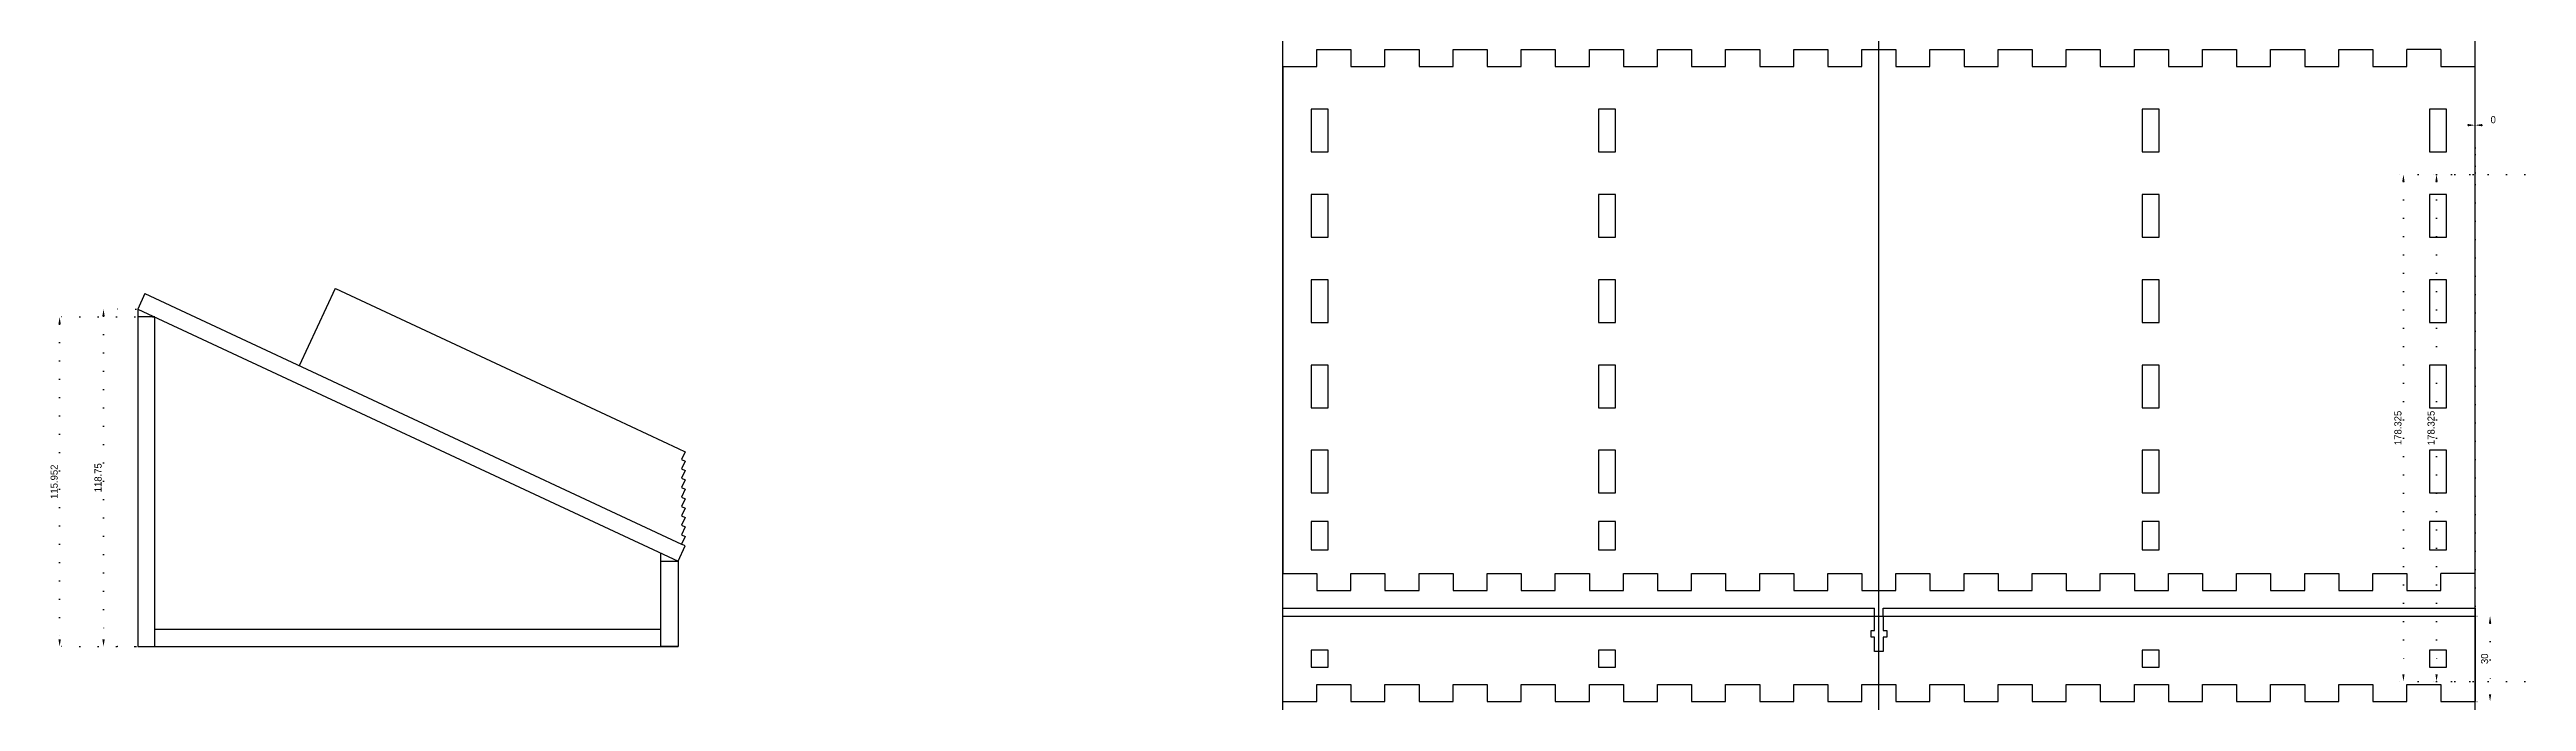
# Model space of a CAD drawing. Header units: millimetres. Extents: x -118 to 1034, y -2217 to 612.
# Drawn here: x 1 to 874, y 252 to 482 of the extents above; entities that cross this region are included whole.
import ezdxf

# ---------------------------------------------------------------- set-up
doc = ezdxf.new("R2010")
doc.units = ezdxf.units.MM
doc.linetypes.add('DOTTED', pattern=[6.35, 0, -6.35])
doc.layers.add('Dimensions', color=1, linetype='DOTTED')
doc.layers.add('text', color=5, linetype='Continuous')
doc.layers.add('Holes', color=1, linetype='Continuous', plot=False)
doc.styles.get("Standard").update_dxf_attribs({"font": 'FreeSans.ttf'})
doc.dimstyles.new('ISO-25', dxfattribs={"dimtxt": 2.5, "dimasz": 2.5, "dimexe": 1.25, "dimexo": 0.625, "dimtad": 1, "dimdec": 3, "dimdsep": 46, "dimtxsty": 'Standard', "dimcen": 2.5, "dimadec": 0, "dimazin": 0, "dimtfac": 1, "dimtmove": 0, "dimatfit": 3, "dimfxl": 1, "dimarcsym": 0})

msp = doc.modelspace()

# ---------------------------------------------------------------- blocks, each defined once
blk = doc.blocks.new('Side View')
for p, q in [((2.54, 124.19), (0, 118.75)), ((56.97, 98.85), (69.65, 126.04)), ((69.63, 126), (168.31, 79.99)), ((0, 118.75), (0, 0)), ((0, 118.75), (190.32, 30)), ((6, 115.95), (0, 115.95)), ((6, 0), (6, 115.95)), ((168.31, 79.99), (190.32, 69.72)), ((190.32, 69.72), (192.86, 68.54)), ((192.86, 68.54), (191.59, 65.82)), ((191.59, 65.82), (192.86, 65.23)), ((192.86, 65.23), (191.59, 62.51)), ((191.59, 62.51), (192.86, 61.92)), ((192.86, 61.92), (191.59, 59.2)), ((191.59, 59.2), (192.86, 58.61)), ((192.86, 58.61), (191.59, 55.89)), ((191.59, 55.89), (192.86, 55.3)), ((192.86, 55.3), (191.59, 52.58)), ((191.59, 52.58), (192.86, 51.99)), ((192.86, 51.99), (191.59, 49.27)), ((191.59, 49.27), (192.86, 48.68)), ((192.86, 48.68), (191.59, 45.96)), ((191.59, 45.96), (192.86, 45.37)), ((192.86, 45.37), (191.59, 42.65)), ((190.32, 30), (192.87, 35.44)), ((191.59, 42.65), (192.86, 42.06)), ((192.86, 42.06), (191.59, 39.34)), ((191.59, 39.34), (192.86, 38.75)), ((192.86, 38.75), (191.59, 36.03)), ((192.87, 35.44), (191.59, 36.03)), ((184.32, 30), (184.32, 32.8)), ((0, 0), (6, 0)), ((184.32, 6), (6, 6)), ((6, 0), (184.32, 0)), ((184.32, 0), (184.32, 6)), ((184.32, 0), (190.32, 0))]:
    blk.add_line(p, q)
blk.add_lwpolyline([(2.54, 124.19), (191.59, 36.03)])
blk.add_lwpolyline([(190.32, 30), (190.32, 0), (184.32, 0), (184.32, 30)], close=True)
blk = doc.blocks.new('*D230')
at = {"layer": 'Defpoints', "color": 0}
for p in [(32.13, 390.46), (20.07, 271.71), (32.13, 271.71)]:
    blk.add_point(p, dxfattribs=at)
at = {"layer": 'Dimensions', "color": 0, "lineweight": -2}
for p, q in [((31.5, 390.46), (18.82, 390.46)), ((20.07, 387.96), (20.07, 274.21)), ((31.5, 271.71), (18.82, 271.71))]:
    blk.add_line(p, q, dxfattribs=at)
at = {"layer": 'Dimensions', "color": 0}
for points in [[(20.48, 387.96), (19.65, 387.96), (20.07, 390.46)], [(19.65, 274.21), (20.48, 274.21), (20.07, 271.71)]]:
    blk.add_solid(points, dxfattribs=at)
at = {"layer": 'Dimensions', "color": 0, "insert": (18.15, 331.09), "char_height": 2.5, "attachment_point": 5, "rotation": 90}
blk.add_mtext('118.75', dxfattribs=at)
blk = doc.blocks.new('*D231')
at = {"layer": 'Defpoints', "color": 0}
for p in [(38.13, 387.66), (4.6, 271.71), (38.13, 271.71)]:
    blk.add_point(p, dxfattribs=at)
at = {"layer": 'Dimensions', "color": 0, "lineweight": -2}
for p, q in [((37.5, 387.66), (3.35, 387.66)), ((4.6, 385.16), (4.6, 274.21)), ((37.5, 271.71), (3.35, 271.71))]:
    blk.add_line(p, q, dxfattribs=at)
at = {"layer": 'Dimensions', "color": 0}
for points in [[(5.02, 385.16), (4.19, 385.16), (4.6, 387.66)], [(4.19, 274.21), (5.02, 274.21), (4.6, 271.71)]]:
    blk.add_solid(points, dxfattribs=at)
at = {"layer": 'Dimensions', "color": 0, "insert": (2.69, 329.69), "char_height": 2.5, "attachment_point": 5, "rotation": 90}
blk.add_mtext('115.952', dxfattribs=at)
blk = doc.blocks.new('M3 Bolt Nut Slot')
for p, q in [((-12.4, -3), (-12.4, 0)), ((-12.4, 0), (-7.4, 0)), ((-7.4, 0), (-7.4, 1.25)), ((-7.4, 1.25), (-5, 1.25)), ((-5, 1.25), (-5, 0)), ((-5, 0), (0, 0)), ((-7.4, -3), (-12.4, -3)), ((-7.4, -4.25), (-7.4, -3)), ((-5, -4.25), (-7.4, -4.25)), ((0, -3), (-5, -3)), ((-5, -3), (-5, -4.25))]:
    blk.add_line(p, q)
blk = doc.blocks.new('*D756')
at = {"layer": 'Defpoints', "color": 0}
for p in [(420, -2.8), (420, -32.8), (425.3, -32.8)]:
    blk.add_point(p, dxfattribs=at)
at = {"layer": 'Dimensions', "color": 0, "lineweight": -2}
for p, q in [((420.62, -2.8), (426.55, -2.8)), ((425.3, -5.3), (425.3, -30.3)), ((420.62, -32.8), (426.55, -32.8))]:
    blk.add_line(p, q, dxfattribs=at)
at = {"layer": 'Dimensions', "color": 0}
for points in [[(425.72, -5.3), (424.89, -5.3), (425.3, -2.8)], [(424.89, -30.3), (425.72, -30.3), (425.3, -32.8)]]:
    blk.add_solid(points, dxfattribs=at)
at = {"layer": 'Dimensions', "color": 0, "insert": (423.39, -17.8), "char_height": 2.5, "attachment_point": 5, "rotation": 90}
blk.add_mtext('30', dxfattribs=at)
blk = doc.blocks.new('*D1118')
at = {"layer": 'Defpoints', "color": 0}
for p in [(855.51, 455.14), (855.51, 437.78), (855.51, 259.45)]:
    blk.add_point(p, dxfattribs=at)
at = {"layer": 'Dimensions', "color": 0, "lineweight": -2}
for p, q in [((853.01, 455.14), (850.51, 455.14)), ((855.51, 438.4), (855.51, 456.39)), ((855.51, 260.08), (855.51, 456.39)), ((855.51, 455.14), (855.51, 455.14)), ((858.01, 455.14), (863.35, 455.14))]:
    blk.add_line(p, q, dxfattribs=at)
at = {"layer": 'Dimensions', "color": 0}
for points in [[(853.01, 454.73), (853.01, 455.56), (855.51, 455.14)], [(858.01, 455.56), (858.01, 454.73), (855.51, 455.14)]]:
    blk.add_solid(points, dxfattribs=at)
at = {"layer": 'Dimensions', "color": 0, "insert": (861.93, 457.06), "char_height": 2.5, "attachment_point": 5}
blk.add_mtext('0', dxfattribs=at)
blk = doc.blocks.new('*D1119')
at = {"layer": 'Defpoints', "color": 0}
for p in [(855.51, 437.78), (830.29, 259.45), (855.51, 259.45)]:
    blk.add_point(p, dxfattribs=at)
at = {"layer": 'Dimensions', "color": 0, "lineweight": -2}
for p, q in [((854.88, 437.78), (829.04, 437.78)), ((830.29, 435.28), (830.29, 261.95)), ((854.88, 259.45), (829.04, 259.45))]:
    blk.add_line(p, q, dxfattribs=at)
at = {"layer": 'Dimensions', "color": 0}
for points in [[(830.7, 435.28), (829.87, 435.28), (830.29, 437.78)], [(829.87, 261.95), (830.7, 261.95), (830.29, 259.45)]]:
    blk.add_solid(points, dxfattribs=at)
at = {"layer": 'Dimensions', "color": 0, "insert": (828.37, 348.62), "char_height": 2.5, "attachment_point": 5, "rotation": 90}
blk.add_mtext('178.325', dxfattribs=at)
blk = doc.blocks.new('*D1120')
at = {"layer": 'Defpoints', "color": 0}
for p in [(873.63, 437.78), (841.96, 259.45), (873.63, 259.45)]:
    blk.add_point(p, dxfattribs=at)
at = {"layer": 'Dimensions', "color": 0, "lineweight": -2}
for p, q in [((873.01, 437.78), (840.71, 437.78)), ((841.96, 435.28), (841.96, 261.95)), ((873.01, 259.45), (840.71, 259.45))]:
    blk.add_line(p, q, dxfattribs=at)
at = {"layer": 'Dimensions', "color": 0}
for points in [[(842.38, 435.28), (841.54, 435.28), (841.96, 437.78)], [(841.54, 261.95), (842.38, 261.95), (841.96, 259.45)]]:
    blk.add_solid(points, dxfattribs=at)
at = {"layer": 'Dimensions', "color": 0, "insert": (840.04, 348.62), "char_height": 2.5, "attachment_point": 5, "rotation": 90}
blk.add_mtext('178.325', dxfattribs=at)
blk = doc.blocks.new('Bottom Panel')
for p, q in [((0, 0), (12, 0)), ((12, 0), (12, 6)), ((12, 6), (24, 6)), ((24, 6), (24, 0)), ((24, 0), (36, 0)), ((36, 0), (36, 6)), ((36, 6), (48, 6)), ((48, 6), (48, 0)), ((48, 0), (60, 0)), ((60, 0), (60, 6)), ((60, 6), (72, 6)), ((72, 6), (72, 0)), ((72, 0), (84, 0)), ((84, 0), (84, 6)), ((84, 6), (96, 6)), ((96, 6), (96, 0)), ((96, 0), (108, 0)), ((108, 0), (108, 6)), ((108, 6), (120, 6)), ((120, 6), (120, 0)), ((120, 0), (132, 0)), ((132, 0), (132, 6)), ((132, 6), (144, 6)), ((144, 6), (144, 0)), ((144, 0), (156, 0)), ((156, 0), (156, 6)), ((156, 6), (168, 6)), ((168, 6), (168, 0)), ((168, 0), (180, 0)), ((180, 0), (180, 6)), ((180, 6), (192, 6)), ((192, 6), (192, 0)), ((192, 0), (204, 0)), ((204, 0), (204, 6)), ((204, 6), (216, 6)), ((216, 6), (216, 0)), ((216, 0), (228, 0)), ((228, 0), (228, 6)), ((228, 6), (240, 6)), ((240, 6), (240, 0)), ((240, 0), (252, 0)), ((252, 0), (252, 6)), ((252, 6), (264, 6)), ((264, 6), (264, 0)), ((264, 0), (276, 0)), ((276, 0), (276, 6)), ((276, 6), (288, 6)), ((288, 6), (288, 0)), ((288, 0), (300, 0)), ((300, 0), (300, 6)), ((300, 6), (312, 6)), ((312, 6), (312, 0)), ((312, 0), (324, 0)), ((324, 0), (324, 6)), ((324, 6), (336, 6)), ((336, 6), (336, 0)), ((336, 0), (348, 0)), ((348, 0), (348, 6)), ((348, 6), (360, 6)), ((360, 6), (360, 0)), ((360, 0), (372, 0)), ((372, 0), (372, 6)), ((372, 6), (384, 6)), ((384, 6), (384, 0)), ((384, 0), (396, 0)), ((396, 0), (396, 6)), ((408, 6), (396, 6)), ((408, 6), (408, 0)), ((408, 0), (420, 0)), ((0, -178.32), (12, -178.32)), ((12, -178.32), (12, -184.32)), ((24, -184.32), (24, -178.32)), ((24, -178.32), (36, -178.32)), ((36, -178.32), (36, -184.32)), ((48, -184.32), (48, -178.32)), ((48, -178.32), (60, -178.32)), ((60, -178.32), (60, -184.32)), ((72, -184.32), (72, -178.32)), ((72, -178.32), (84, -178.32)), ((84, -178.32), (84, -184.32)), ((96, -184.32), (96, -178.32)), ((96, -178.32), (108, -178.32)), ((108, -178.32), (108, -184.32)), ((120, -184.32), (120, -178.32)), ((120, -178.32), (132, -178.32)), ((132, -178.32), (132, -184.32)), ((144, -184.32), (144, -178.32)), ((144, -178.32), (156, -178.32)), ((156, -178.32), (156, -184.32)), ((168, -184.32), (168, -178.32)), ((168, -178.32), (180, -178.32)), ((180, -178.32), (180, -184.32)), ((192, -184.32), (192, -178.32)), ((192, -178.32), (204, -178.32)), ((204, -178.32), (204, -184.32)), ((216, -184.32), (216, -178.32)), ((216, -178.32), (228, -178.32)), ((228, -178.32), (228, -184.32)), ((240, -184.32), (240, -178.32)), ((240, -178.32), (252, -178.32)), ((252, -178.32), (252, -184.32)), ((264, -184.32), (264, -178.32)), ((264, -178.32), (276, -178.32)), ((276, -178.32), (276, -184.32)), ((288, -184.32), (288, -178.32)), ((288, -178.32), (300, -178.32)), ((300, -178.32), (300, -184.32)), ((312, -184.32), (312, -178.32)), ((312, -178.32), (324, -178.32)), ((324, -178.32), (324, -184.32)), ((336, -184.32), (336, -178.32)), ((336, -178.32), (348, -178.32)), ((348, -178.32), (348, -184.32)), ((360, -184.32), (360, -178.32)), ((360, -178.32), (372, -178.32)), ((372, -178.32), (372, -184.32)), ((384, -184.32), (384, -178.32)), ((384, -178.32), (396, -178.32)), ((396, -178.32), (396, -184.32)), ((408, -184.32), (408, -178.32)), ((420, -178.32), (408, -178.32)), ((12, -184.32), (24, -184.32)), ((36, -184.32), (48, -184.32)), ((60, -184.32), (72, -184.32)), ((84, -184.32), (96, -184.32)), ((108, -184.32), (120, -184.32)), ((132, -184.32), (144, -184.32)), ((156, -184.32), (168, -184.32)), ((180, -184.32), (192, -184.32)), ((204, -184.32), (216, -184.32)), ((228, -184.32), (240, -184.32)), ((252, -184.32), (264, -184.32)), ((276, -184.32), (288, -184.32)), ((300, -184.32), (312, -184.32)), ((324, -184.32), (336, -184.32)), ((348, -184.32), (360, -184.32)), ((372, -184.32), (384, -184.32)), ((396, -184.32), (408, -184.32))]:
    blk.add_line(p, q)
for points in [[(0, 0), (0, -178.32)], [(420, -178.32), (420, 0)]]:
    blk.add_lwpolyline(points)
at = {"layer": 'Holes'}
for points in [[(10, -15), (10, -30), (16, -30), (16, -15)], [(111.23, -15), (111.23, -30), (117.23, -30), (117.23, -15)], [(302.77, -15), (302.77, -30), (308.77, -30), (308.77, -15)], [(404, -15), (404, -30), (410, -30), (410, -15)], [(404, -15), (404, -30), (410, -30), (410, -15)], [(10, -45), (10, -60), (16, -60), (16, -45)], [(111.23, -45), (111.23, -60), (117.23, -60), (117.23, -45)], [(302.77, -45), (302.77, -60), (308.77, -60), (308.77, -45)], [(404, -45), (404, -60), (410, -60), (410, -45)], [(404, -45), (404, -60), (410, -60), (410, -45)], [(10, -75), (10, -90), (16, -90), (16, -75)], [(111.23, -75), (111.23, -90), (117.23, -90), (117.23, -75)], [(302.77, -75), (302.77, -90), (308.77, -90), (308.77, -75)], [(404, -75), (404, -90), (410, -90), (410, -75)], [(404, -75), (404, -90), (410, -90), (410, -75)], [(10, -105), (10, -120), (16, -120), (16, -105)], [(111.23, -105), (111.23, -120), (117.23, -120), (117.23, -105)], [(302.77, -105), (302.77, -120), (308.77, -120), (308.77, -105)], [(404, -105), (404, -120), (410, -120), (410, -105)], [(404, -105), (404, -120), (410, -120), (410, -105)], [(10, -135), (10, -150), (16, -150), (16, -135)], [(111.23, -135), (111.23, -150), (117.23, -150), (117.23, -135)], [(302.77, -135), (302.77, -150), (308.77, -150), (308.77, -135)], [(404, -135), (404, -150), (410, -150), (410, -135)], [(404, -135), (404, -150), (410, -150), (410, -135)], [(10, -160), (10, -170), (16, -170), (16, -160)], [(111.23, -160), (111.23, -170), (117.23, -170), (117.23, -160)], [(302.77, -160), (302.77, -170), (308.77, -170), (308.77, -160)], [(404, -160), (404, -170), (410, -170), (410, -160)], [(404, -160), (404, -170), (410, -170), (410, -160)]]:
    blk.add_lwpolyline(points, close=True, dxfattribs=at)
blk = doc.blocks.new('Front Panel')
for p, q in [((0, 0), (208.5, 0)), ((0, 0), (208.5, 0)), ((0, 0), (208.5, 0)), ((0, 0), (208.5, 0)), ((0, 0), (208.5, 0)), ((0, 0), (208.5, 0)), ((0, 0), (208.5, 0)), ((0, 0), (208.5, 0)), ((0, 0), (208.5, 0)), ((0, 0), (208.5, 0)), ((0, 0), (208.5, 0)), ((0, 0), (208.5, 0)), ((0, 0), (208.5, 0)), ((0, 0), (208.5, 0)), ((0, 0), (208.5, 0)), ((0, 0), (208.5, 0)), ((0, 0), (208.5, 0)), ((0, 0), (208.5, 0)), ((0, 0), (208.5, 0)), ((0, 0), (208.5, 0)), ((0, 0), (208.5, 0)), ((0, 0), (208.5, 0)), ((0, 0), (208.5, 0)), ((0, 0), (208.5, 0)), ((0, 0), (208.5, 0)), ((0, 0), (208.5, 0)), ((0, 0), (208.5, 0)), ((0, 0), (208.5, 0)), ((0, 0), (208.5, 0)), ((0, -32.798), (0, 0)), ((0, 0), (208.5, 0)), ((208.5, -2.798), (208.5, 0)), ((208.5, -2.798), (208.5, 0)), ((208.5, -2.798), (208.5, 0)), ((208.5, -2.798), (208.5, 0)), ((208.5, -2.798), (208.5, 0)), ((208.5, -2.798), (208.5, 0)), ((208.5, -2.798), (208.5, 0)), ((208.5, -2.798), (208.5, 0)), ((208.5, -2.798), (208.5, 0)), ((208.5, -2.798), (208.5, 0)), ((208.5, -2.798), (208.5, 0)), ((208.5, -2.798), (208.5, 0)), ((208.5, -2.798), (208.5, 0)), ((208.5, -2.798), (208.5, 0)), ((208.5, -2.798), (208.5, 0)), ((208.5, -2.798), (208.5, 0)), ((208.5, -2.798), (208.5, 0)), ((208.5, -2.798), (208.5, 0)), ((208.5, -2.798), (208.5, 0)), ((208.5, -2.798), (208.5, 0)), ((208.5, -2.798), (208.5, 0)), ((208.5, -2.798), (208.5, 0)), ((208.5, -2.798), (208.5, 0)), ((208.5, -2.798), (208.5, 0)), ((208.5, -2.798), (208.5, 0)), ((208.5, -2.798), (208.5, 0)), ((208.5, -2.798), (208.5, 0)), ((208.5, -2.798), (208.5, 0)), ((208.5, -2.798), (208.5, 0)), ((208.5, -2.798), (208.5, 0)), ((211.5, -2.798), (211.5, 0)), ((211.5, 0), (420, 0)), ((211.5, -2.798), (211.5, 0)), ((211.5, 0), (420, 0)), ((211.5, -2.798), (211.5, 0)), ((211.5, 0), (420, 0)), ((211.5, -2.798), (211.5, 0)), ((211.5, 0), (420, 0)), ((211.5, -2.798), (211.5, 0)), ((211.5, 0), (420, 0)), ((211.5, -2.798), (211.5, 0)), ((211.5, 0), (420, 0)), ((211.5, -2.798), (211.5, 0)), ((211.5, 0), (420, 0)), ((211.5, -2.798), (211.5, 0)), ((211.5, 0), (420, 0)), ((211.5, -2.798), (211.5, 0)), ((211.5, 0), (420, 0)), ((211.5, -2.798), (211.5, 0)), ((211.5, 0), (420, 0)), ((211.5, -2.798), (211.5, 0)), ((211.5, 0), (420, 0)), ((211.5, -2.798), (211.5, 0)), ((211.5, 0), (420, 0)), ((211.5, -2.798), (211.5, 0)), ((211.5, 0), (420, 0)), ((211.5, -2.798), (211.5, 0)), ((211.5, 0), (420, 0)), ((211.5, -2.798), (211.5, 0)), ((211.5, 0), (420, 0)), ((211.5, -2.798), (211.5, 0)), ((211.5, 0), (420, 0)), ((211.5, -2.798), (211.5, 0)), ((211.5, 0), (420, 0)), ((211.5, -2.798), (211.5, 0)), ((211.5, 0), (420, 0)), ((211.5, -2.798), (211.5, 0)), ((211.5, 0), (420, 0)), ((211.5, -2.798), (211.5, 0)), ((211.5, 0), (420, 0)), ((211.5, -2.798), (211.5, 0)), ((211.5, 0), (420, 0)), ((211.5, -2.798), (211.5, 0)), ((211.5, 0), (420, 0)), ((211.5, -2.798), (211.5, 0)), ((211.5, 0), (420, 0)), ((211.5, -2.798), (211.5, 0)), ((211.5, 0), (420, 0)), ((211.5, -2.798), (211.5, 0)), ((211.5, 0), (420, 0)), ((211.5, -2.798), (211.5, 0)), ((211.5, 0), (420, 0)), ((211.5, -2.798), (211.5, 0)), ((211.5, 0), (420, 0)), ((211.5, -2.798), (211.5, 0)), ((211.5, 0), (420, 0)), ((211.5, -2.798), (211.5, 0)), ((211.5, 0), (420, 0)), ((211.5, -2.798), (211.5, 0)), ((211.5, 0), (420, 0)), ((420, 0), (420, -32.798)), ((420, 0), (420, -32.798)), ((420, 0), (420, -32.798)), ((420, 0), (420, -32.798)), ((420, 0), (420, -32.798)), ((420, 0), (420, -32.798)), ((420, 0), (420, -32.798)), ((420, 0), (420, -32.798)), ((0, -32.798), (12, -32.798)), ((0, -32.798), (12, -32.798)), ((0, -32.798), (12, -32.798)), ((0, -32.798), (12, -32.798)), ((0, -32.798), (12, -32.798)), ((0, -32.798), (12, -32.798)), ((0, -32.798), (12, -32.798)), ((0, -32.798), (12, -32.798)), ((0, -32.798), (12, -32.798)), ((0, -32.798), (12, -32.798)), ((0, -32.798), (12, -32.798)), ((0, -32.798), (12, -32.798)), ((0, -32.798), (12, -32.798)), ((0, -32.798), (12, -32.798)), ((0, -32.798), (12, -32.798)), ((0, -32.798), (12, -32.798)), ((0, -32.798), (12, -32.798)), ((0, -32.798), (12, -32.798)), ((0, -32.798), (12, -32.798)), ((0, -32.798), (12, -32.798)), ((0, -32.798), (12, -32.798)), ((0, -32.798), (12, -32.798)), ((0, -32.798), (12, -32.798)), ((0, -32.798), (12, -32.798)), ((0, -32.798), (12, -32.798)), ((0, -32.798), (12, -32.798)), ((0, -32.798), (12, -32.798)), ((0, -32.798), (12, -32.798)), ((0, -32.798), (12, -32.798)), ((0, -32.798), (12, -32.798)), ((12, -32.798), (12, -26.798)), ((12, -26.798), (24, -26.798)), ((12, -32.798), (12, -26.798)), ((12, -26.798), (24, -26.798)), ((12, -32.798), (12, -26.798)), ((12, -26.798), (24, -26.798)), ((12, -32.798), (12, -26.798)), ((12, -26.798), (24, -26.798)), ((12, -32.798), (12, -26.798)), ((12, -26.798), (24, -26.798)), ((12, -32.798), (12, -26.798)), ((12, -26.798), (24, -26.798)), ((12, -32.798), (12, -26.798)), ((12, -26.798), (24, -26.798)), ((12, -32.798), (12, -26.798)), ((12, -26.798), (24, -26.798)), ((12, -32.798), (12, -26.798)), ((12, -26.798), (24, -26.798)), ((12, -32.798), (12, -26.798)), ((12, -26.798), (24, -26.798)), ((12, -32.798), (12, -26.798)), ((12, -26.798), (24, -26.798)), ((12, -32.798), (12, -26.798)), ((12, -26.798), (24, -26.798)), ((12, -32.798), (12, -26.798)), ((12, -26.798), (24, -26.798)), ((12, -32.798), (12, -26.798)), ((12, -26.798), (24, -26.798)), ((12, -32.798), (12, -26.798)), ((12, -26.798), (24, -26.798)), ((12, -32.798), (12, -26.798)), ((12, -26.798), (24, -26.798)), ((12, -32.798), (12, -26.798)), ((12, -26.798), (24, -26.798)), ((12, -32.798), (12, -26.798)), ((12, -26.798), (24, -26.798)), ((12, -32.798), (12, -26.798)), ((12, -26.798), (24, -26.798)), ((12, -32.798), (12, -26.798)), ((12, -26.798), (24, -26.798)), ((12, -32.798), (12, -26.798)), ((12, -26.798), (24, -26.798)), ((12, -32.798), (12, -26.798)), ((12, -26.798), (24, -26.798)), ((12, -32.798), (12, -26.798)), ((12, -26.798), (24, -26.798)), ((12, -32.798), (12, -26.798)), ((12, -26.798), (24, -26.798)), ((12, -32.798), (12, -26.798)), ((12, -26.798), (24, -26.798)), ((12, -32.798), (12, -26.798)), ((12, -26.798), (24, -26.798)), ((12, -32.798), (12, -26.798)), ((12, -26.798), (24, -26.798)), ((12, -32.798), (12, -26.798)), ((12, -26.798), (24, -26.798)), ((12, -32.798), (12, -26.798)), ((12, -26.798), (24, -26.798)), ((12, -32.798), (12, -26.798)), ((12, -26.798), (24, -26.798)), ((24, -26.798), (24, -32.798)), ((24, -26.798), (24, -32.798)), ((24, -26.798), (24, -32.798)), ((24, -26.798), (24, -32.798)), ((24, -26.798), (24, -32.798)), ((24, -26.798), (24, -32.798)), ((24, -26.798), (24, -32.798)), ((24, -26.798), (24, -32.798)), ((24, -26.798), (24, -32.798)), ((24, -26.798), (24, -32.798)), ((24, -26.798), (24, -32.798)), ((24, -26.798), (24, -32.798)), ((24, -26.798), (24, -32.798)), ((24, -26.798), (24, -32.798)), ((24, -26.798), (24, -32.798)), ((24, -26.798), (24, -32.798)), ((24, -26.798), (24, -32.798)), ((24, -26.798), (24, -32.798)), ((24, -26.798), (24, -32.798)), ((24, -26.798), (24, -32.798)), ((24, -26.798), (24, -32.798)), ((24, -26.798), (24, -32.798)), ((24, -26.798), (24, -32.798)), ((24, -26.798), (24, -32.798)), ((24, -26.798), (24, -32.798)), ((24, -26.798), (24, -32.798)), ((24, -26.798), (24, -32.798)), ((24, -26.798), (24, -32.798)), ((24, -26.798), (24, -32.798)), ((24, -26.798), (24, -32.798)), ((24, -32.798), (36, -32.798)), ((24, -32.798), (36, -32.798)), ((24, -32.798), (36, -32.798)), ((24, -32.798), (36, -32.798)), ((24, -32.798), (36, -32.798)), ((24, -32.798), (36, -32.798)), ((24, -32.798), (36, -32.798)), ((24, -32.798), (36, -32.798)), ((24, -32.798), (36, -32.798)), ((24, -32.798), (36, -32.798)), ((24, -32.798), (36, -32.798)), ((24, -32.798), (36, -32.798)), ((24, -32.798), (36, -32.798)), ((24, -32.798), (36, -32.798)), ((24, -32.798), (36, -32.798)), ((24, -32.798), (36, -32.798)), ((24, -32.798), (36, -32.798)), ((24, -32.798), (36, -32.798)), ((24, -32.798), (36, -32.798)), ((24, -32.798), (36, -32.798)), ((24, -32.798), (36, -32.798)), ((24, -32.798), (36, -32.798)), ((24, -32.798), (36, -32.798)), ((24, -32.798), (36, -32.798)), ((24, -32.798), (36, -32.798)), ((24, -32.798), (36, -32.798)), ((24, -32.798), (36, -32.798)), ((24, -32.798), (36, -32.798)), ((24, -32.798), (36, -32.798)), ((24, -32.798), (36, -32.798)), ((36, -32.798), (36, -26.798)), ((36, -26.798), (48, -26.798)), ((36, -32.798), (36, -26.798)), ((36, -26.798), (48, -26.798)), ((36, -32.798), (36, -26.798)), ((36, -26.798), (48, -26.798)), ((36, -32.798), (36, -26.798)), ((36, -26.798), (48, -26.798)), ((36, -32.798), (36, -26.798)), ((36, -26.798), (48, -26.798)), ((36, -32.798), (36, -26.798)), ((36, -26.798), (48, -26.798)), ((36, -32.798), (36, -26.798)), ((36, -26.798), (48, -26.798)), ((36, -32.798), (36, -26.798)), ((36, -26.798), (48, -26.798)), ((36, -32.798), (36, -26.798)), ((36, -26.798), (48, -26.798)), ((36, -32.798), (36, -26.798)), ((36, -26.798), (48, -26.798)), ((36, -32.798), (36, -26.798)), ((36, -26.798), (48, -26.798)), ((36, -32.798), (36, -26.798)), ((36, -26.798), (48, -26.798)), ((36, -32.798), (36, -26.798)), ((36, -26.798), (48, -26.798)), ((36, -32.798), (36, -26.798)), ((36, -26.798), (48, -26.798)), ((36, -32.798), (36, -26.798)), ((36, -26.798), (48, -26.798)), ((36, -32.798), (36, -26.798)), ((36, -26.798), (48, -26.798)), ((36, -32.798), (36, -26.798)), ((36, -26.798), (48, -26.798)), ((36, -32.798), (36, -26.798)), ((36, -26.798), (48, -26.798)), ((36, -32.798), (36, -26.798)), ((36, -26.798), (48, -26.798)), ((36, -32.798), (36, -26.798)), ((36, -26.798), (48, -26.798)), ((36, -32.798), (36, -26.798)), ((36, -26.798), (48, -26.798)), ((36, -32.798), (36, -26.798)), ((36, -26.798), (48, -26.798)), ((36, -32.798), (36, -26.798)), ((36, -26.798), (48, -26.798)), ((36, -32.798), (36, -26.798)), ((36, -26.798), (48, -26.798)), ((36, -32.798), (36, -26.798)), ((36, -26.798), (48, -26.798)), ((36, -32.798), (36, -26.798)), ((36, -26.798), (48, -26.798)), ((36, -32.798), (36, -26.798)), ((36, -26.798), (48, -26.798)), ((36, -32.798), (36, -26.798)), ((36, -26.798), (48, -26.798)), ((36, -32.798), (36, -26.798)), ((36, -26.798), (48, -26.798)), ((36, -32.798), (36, -26.798)), ((36, -26.798), (48, -26.798)), ((48, -26.798), (48, -32.798)), ((48, -26.798), (48, -32.798)), ((48, -26.798), (48, -32.798)), ((48, -26.798), (48, -32.798)), ((48, -26.798), (48, -32.798)), ((48, -26.798), (48, -32.798)), ((48, -26.798), (48, -32.798)), ((48, -26.798), (48, -32.798)), ((48, -26.798), (48, -32.798)), ((48, -26.798), (48, -32.798)), ((48, -26.798), (48, -32.798)), ((48, -26.798), (48, -32.798)), ((48, -26.798), (48, -32.798)), ((48, -26.798), (48, -32.798)), ((48, -26.798), (48, -32.798)), ((48, -26.798), (48, -32.798)), ((48, -26.798), (48, -32.798)), ((48, -26.798), (48, -32.798)), ((48, -26.798), (48, -32.798)), ((48, -26.798), (48, -32.798)), ((48, -26.798), (48, -32.798)), ((48, -26.798), (48, -32.798)), ((48, -26.798), (48, -32.798)), ((48, -26.798), (48, -32.798)), ((48, -26.798), (48, -32.798)), ((48, -26.798), (48, -32.798)), ((48, -26.798), (48, -32.798)), ((48, -26.798), (48, -32.798)), ((48, -26.798), (48, -32.798)), ((48, -26.798), (48, -32.798)), ((48, -32.798), (60, -32.798)), ((48, -32.798), (60, -32.798)), ((48, -32.798), (60, -32.798)), ((48, -32.798), (60, -32.798)), ((48, -32.798), (60, -32.798)), ((48, -32.798), (60, -32.798)), ((48, -32.798), (60, -32.798)), ((48, -32.798), (60, -32.798)), ((48, -32.798), (60, -32.798)), ((48, -32.798), (60, -32.798)), ((48, -32.798), (60, -32.798)), ((48, -32.798), (60, -32.798)), ((48, -32.798), (60, -32.798)), ((48, -32.798), (60, -32.798)), ((48, -32.798), (60, -32.798)), ((48, -32.798), (60, -32.798)), ((48, -32.798), (60, -32.798)), ((48, -32.798), (60, -32.798)), ((48, -32.798), (60, -32.798)), ((48, -32.798), (60, -32.798)), ((48, -32.798), (60, -32.798)), ((48, -32.798), (60, -32.798)), ((48, -32.798), (60, -32.798)), ((48, -32.798), (60, -32.798)), ((48, -32.798), (60, -32.798)), ((48, -32.798), (60, -32.798)), ((48, -32.798), (60, -32.798)), ((48, -32.798), (60, -32.798)), ((48, -32.798), (60, -32.798)), ((48, -32.798), (60, -32.798)), ((60, -32.798), (60, -26.798)), ((60, -26.798), (72, -26.798)), ((60, -32.798), (60, -26.798)), ((60, -26.798), (72, -26.798)), ((60, -32.798), (60, -26.798)), ((60, -26.798), (72, -26.798)), ((60, -32.798), (60, -26.798)), ((60, -26.798), (72, -26.798)), ((60, -32.798), (60, -26.798)), ((60, -26.798), (72, -26.798)), ((60, -32.798), (60, -26.798)), ((60, -26.798), (72, -26.798)), ((60, -32.798), (60, -26.798)), ((60, -26.798), (72, -26.798)), ((60, -32.798), (60, -26.798)), ((60, -26.798), (72, -26.798)), ((60, -32.798), (60, -26.798)), ((60, -26.798), (72, -26.798)), ((60, -32.798), (60, -26.798)), ((60, -26.798), (72, -26.798)), ((60, -32.798), (60, -26.798)), ((60, -26.798), (72, -26.798)), ((60, -32.798), (60, -26.798)), ((60, -26.798), (72, -26.798)), ((60, -32.798), (60, -26.798)), ((60, -26.798), (72, -26.798)), ((60, -32.798), (60, -26.798)), ((60, -26.798), (72, -26.798)), ((60, -32.798), (60, -26.798)), ((60, -26.798), (72, -26.798)), ((60, -32.798), (60, -26.798)), ((60, -26.798), (72, -26.798)), ((60, -32.798), (60, -26.798)), ((60, -26.798), (72, -26.798)), ((60, -32.798), (60, -26.798)), ((60, -26.798), (72, -26.798)), ((60, -32.798), (60, -26.798)), ((60, -26.798), (72, -26.798)), ((60, -32.798), (60, -26.798)), ((60, -26.798), (72, -26.798)), ((60, -32.798), (60, -26.798)), ((60, -26.798), (72, -26.798)), ((60, -32.798), (60, -26.798)), ((60, -26.798), (72, -26.798)), ((60, -32.798), (60, -26.798)), ((60, -26.798), (72, -26.798)), ((60, -32.798), (60, -26.798)), ((60, -26.798), (72, -26.798)), ((60, -32.798), (60, -26.798)), ((60, -26.798), (72, -26.798)), ((60, -32.798), (60, -26.798)), ((60, -26.798), (72, -26.798)), ((60, -32.798), (60, -26.798)), ((60, -26.798), (72, -26.798)), ((60, -32.798), (60, -26.798)), ((60, -26.798), (72, -26.798)), ((60, -32.798), (60, -26.798)), ((60, -26.798), (72, -26.798)), ((60, -32.798), (60, -26.798)), ((60, -26.798), (72, -26.798)), ((72, -26.798), (72, -32.798)), ((72, -26.798), (72, -32.798)), ((72, -26.798), (72, -32.798)), ((72, -26.798), (72, -32.798)), ((72, -26.798), (72, -32.798)), ((72, -26.798), (72, -32.798)), ((72, -26.798), (72, -32.798)), ((72, -26.798), (72, -32.798)), ((72, -26.798), (72, -32.798)), ((72, -26.798), (72, -32.798)), ((72, -26.798), (72, -32.798)), ((72, -26.798), (72, -32.798)), ((72, -26.798), (72, -32.798)), ((72, -26.798), (72, -32.798)), ((72, -26.798), (72, -32.798)), ((72, -26.798), (72, -32.798)), ((72, -26.798), (72, -32.798)), ((72, -26.798), (72, -32.798)), ((72, -26.798), (72, -32.798)), ((72, -26.798), (72, -32.798)), ((72, -26.798), (72, -32.798)), ((72, -26.798), (72, -32.798)), ((72, -26.798), (72, -32.798)), ((72, -26.798), (72, -32.798)), ((72, -26.798), (72, -32.798)), ((72, -26.798), (72, -32.798)), ((72, -26.798), (72, -32.798)), ((72, -26.798), (72, -32.798)), ((72, -26.798), (72, -32.798)), ((72, -26.798), (72, -32.798)), ((72, -32.798), (84, -32.798)), ((72, -32.798), (84, -32.798)), ((72, -32.798), (84, -32.798)), ((72, -32.798), (84, -32.798)), ((72, -32.798), (84, -32.798)), ((72, -32.798), (84, -32.798)), ((72, -32.798), (84, -32.798)), ((72, -32.798), (84, -32.798)), ((72, -32.798), (84, -32.798)), ((72, -32.798), (84, -32.798)), ((72, -32.798), (84, -32.798)), ((72, -32.798), (84, -32.798)), ((72, -32.798), (84, -32.798)), ((72, -32.798), (84, -32.798)), ((72, -32.798), (84, -32.798)), ((72, -32.798), (84, -32.798)), ((72, -32.798), (84, -32.798)), ((72, -32.798), (84, -32.798)), ((72, -32.798), (84, -32.798)), ((72, -32.798), (84, -32.798)), ((72, -32.798), (84, -32.798)), ((72, -32.798), (84, -32.798)), ((72, -32.798), (84, -32.798)), ((72, -32.798), (84, -32.798)), ((72, -32.798), (84, -32.798)), ((72, -32.798), (84, -32.798)), ((72, -32.798), (84, -32.798)), ((72, -32.798), (84, -32.798)), ((72, -32.798), (84, -32.798)), ((72, -32.798), (84, -32.798)), ((84, -32.798), (84, -26.798)), ((84, -26.798), (96, -26.798)), ((84, -32.798), (84, -26.798)), ((84, -26.798), (96, -26.798)), ((84, -32.798), (84, -26.798)), ((84, -26.798), (96, -26.798)), ((84, -32.798), (84, -26.798)), ((84, -26.798), (96, -26.798)), ((84, -32.798), (84, -26.798)), ((84, -26.798), (96, -26.798)), ((84, -32.798), (84, -26.798)), ((84, -26.798), (96, -26.798)), ((84, -32.798), (84, -26.798)), ((84, -26.798), (96, -26.798)), ((84, -32.798), (84, -26.798)), ((84, -26.798), (96, -26.798)), ((84, -32.798), (84, -26.798)), ((84, -26.798), (96, -26.798)), ((84, -32.798), (84, -26.798)), ((84, -26.798), (96, -26.798)), ((84, -32.798), (84, -26.798)), ((84, -26.798), (96, -26.798)), ((84, -32.798), (84, -26.798)), ((84, -26.798), (96, -26.798)), ((84, -32.798), (84, -26.798)), ((84, -26.798), (96, -26.798)), ((84, -32.798), (84, -26.798)), ((84, -26.798), (96, -26.798)), ((84, -32.798), (84, -26.798)), ((84, -26.798), (96, -26.798)), ((84, -32.798), (84, -26.798)), ((84, -26.798), (96, -26.798)), ((84, -32.798), (84, -26.798)), ((84, -26.798), (96, -26.798)), ((84, -32.798), (84, -26.798)), ((84, -26.798), (96, -26.798)), ((84, -32.798), (84, -26.798)), ((84, -26.798), (96, -26.798)), ((84, -32.798), (84, -26.798)), ((84, -26.798), (96, -26.798)), ((84, -32.798), (84, -26.798)), ((84, -26.798), (96, -26.798)), ((84, -32.798), (84, -26.798)), ((84, -26.798), (96, -26.798)), ((84, -32.798), (84, -26.798)), ((84, -26.798), (96, -26.798)), ((84, -32.798), (84, -26.798)), ((84, -26.798), (96, -26.798)), ((84, -32.798), (84, -26.798)), ((84, -26.798), (96, -26.798)), ((84, -32.798), (84, -26.798)), ((84, -26.798), (96, -26.798)), ((84, -32.798), (84, -26.798)), ((84, -26.798), (96, -26.798)), ((84, -32.798), (84, -26.798)), ((84, -26.798), (96, -26.798)), ((84, -32.798), (84, -26.798)), ((84, -26.798), (96, -26.798)), ((84, -32.798), (84, -26.798)), ((84, -26.798), (96, -26.798)), ((96, -26.798), (96, -32.798)), ((96, -26.798), (96, -32.798)), ((96, -26.798), (96, -32.798)), ((96, -26.798), (96, -32.798)), ((96, -26.798), (96, -32.798)), ((96, -26.798), (96, -32.798)), ((96, -26.798), (96, -32.798)), ((96, -26.798), (96, -32.798)), ((96, -26.798), (96, -32.798)), ((96, -26.798), (96, -32.798)), ((96, -26.798), (96, -32.798)), ((96, -26.798), (96, -32.798)), ((96, -26.798), (96, -32.798)), ((96, -26.798), (96, -32.798)), ((96, -26.798), (96, -32.798)), ((96, -26.798), (96, -32.798)), ((96, -26.798), (96, -32.798)), ((96, -26.798), (96, -32.798)), ((96, -26.798), (96, -32.798)), ((96, -26.798), (96, -32.798)), ((96, -26.798), (96, -32.798)), ((96, -26.798), (96, -32.798)), ((96, -26.798), (96, -32.798)), ((96, -26.798), (96, -32.798)), ((96, -26.798), (96, -32.798)), ((96, -26.798), (96, -32.798)), ((96, -26.798), (96, -32.798)), ((96, -26.798), (96, -32.798)), ((96, -26.798), (96, -32.798)), ((96, -26.798), (96, -32.798)), ((96, -32.798), (108, -32.798)), ((96, -32.798), (108, -32.798)), ((96, -32.798), (108, -32.798)), ((96, -32.798), (108, -32.798)), ((96, -32.798), (108, -32.798)), ((96, -32.798), (108, -32.798)), ((96, -32.798), (108, -32.798)), ((96, -32.798), (108, -32.798)), ((96, -32.798), (108, -32.798)), ((96, -32.798), (108, -32.798)), ((96, -32.798), (108, -32.798)), ((96, -32.798), (108, -32.798)), ((96, -32.798), (108, -32.798)), ((96, -32.798), (108, -32.798)), ((96, -32.798), (108, -32.798)), ((96, -32.798), (108, -32.798)), ((96, -32.798), (108, -32.798)), ((96, -32.798), (108, -32.798)), ((96, -32.798), (108, -32.798)), ((96, -32.798), (108, -32.798)), ((96, -32.798), (108, -32.798)), ((96, -32.798), (108, -32.798)), ((96, -32.798), (108, -32.798)), ((96, -32.798), (108, -32.798)), ((96, -32.798), (108, -32.798)), ((96, -32.798), (108, -32.798)), ((96, -32.798), (108, -32.798)), ((96, -32.798), (108, -32.798)), ((96, -32.798), (108, -32.798)), ((96, -32.798), (108, -32.798)), ((108, -32.798), (108, -26.798)), ((108, -26.798), (120, -26.798)), ((108, -32.798), (108, -26.798)), ((108, -26.798), (120, -26.798)), ((108, -32.798), (108, -26.798)), ((108, -26.798), (120, -26.798)), ((108, -32.798), (108, -26.798)), ((108, -26.798), (120, -26.798)), ((108, -32.798), (108, -26.798)), ((108, -26.798), (120, -26.798)), ((108, -32.798), (108, -26.798)), ((108, -26.798), (120, -26.798)), ((108, -32.798), (108, -26.798)), ((108, -26.798), (120, -26.798)), ((108, -32.798), (108, -26.798)), ((108, -26.798), (120, -26.798)), ((108, -32.798), (108, -26.798)), ((108, -26.798), (120, -26.798)), ((108, -32.798), (108, -26.798)), ((108, -26.798), (120, -26.798)), ((108, -32.798), (108, -26.798)), ((108, -26.798), (120, -26.798)), ((108, -32.798), (108, -26.798)), ((108, -26.798), (120, -26.798)), ((108, -32.798), (108, -26.798)), ((108, -26.798), (120, -26.798)), ((108, -32.798), (108, -26.798)), ((108, -26.798), (120, -26.798)), ((108, -32.798), (108, -26.798)), ((108, -26.798), (120, -26.798)), ((108, -32.798), (108, -26.798)), ((108, -26.798), (120, -26.798)), ((108, -32.798), (108, -26.798)), ((108, -26.798), (120, -26.798)), ((108, -32.798), (108, -26.798)), ((108, -26.798), (120, -26.798)), ((108, -32.798), (108, -26.798)), ((108, -26.798), (120, -26.798)), ((108, -32.798), (108, -26.798)), ((108, -26.798), (120, -26.798)), ((108, -32.798), (108, -26.798)), ((108, -26.798), (120, -26.798)), ((108, -32.798), (108, -26.798)), ((108, -26.798), (120, -26.798)), ((108, -32.798), (108, -26.798)), ((108, -26.798), (120, -26.798)), ((108, -32.798), (108, -26.798)), ((108, -26.798), (120, -26.798)), ((108, -32.798), (108, -26.798)), ((108, -26.798), (120, -26.798)), ((108, -32.798), (108, -26.798)), ((108, -26.798), (120, -26.798)), ((108, -32.798), (108, -26.798)), ((108, -26.798), (120, -26.798)), ((108, -32.798), (108, -26.798)), ((108, -26.798), (120, -26.798)), ((108, -32.798), (108, -26.798)), ((108, -26.798), (120, -26.798)), ((108, -32.798), (108, -26.798)), ((108, -26.798), (120, -26.798)), ((120, -26.798), (120, -32.798)), ((120, -26.798), (120, -32.798)), ((120, -26.798), (120, -32.798)), ((120, -26.798), (120, -32.798)), ((120, -26.798), (120, -32.798)), ((120, -26.798), (120, -32.798)), ((120, -26.798), (120, -32.798)), ((120, -26.798), (120, -32.798)), ((120, -26.798), (120, -32.798)), ((120, -26.798), (120, -32.798)), ((120, -26.798), (120, -32.798)), ((120, -26.798), (120, -32.798)), ((120, -26.798), (120, -32.798)), ((120, -26.798), (120, -32.798)), ((120, -26.798), (120, -32.798)), ((120, -26.798), (120, -32.798)), ((120, -26.798), (120, -32.798)), ((120, -26.798), (120, -32.798)), ((120, -26.798), (120, -32.798)), ((120, -26.798), (120, -32.798)), ((120, -26.798), (120, -32.798)), ((120, -26.798), (120, -32.798)), ((120, -26.798), (120, -32.798)), ((120, -26.798), (120, -32.798)), ((120, -26.798), (120, -32.798)), ((120, -26.798), (120, -32.798)), ((120, -26.798), (120, -32.798)), ((120, -26.798), (120, -32.798)), ((120, -26.798), (120, -32.798)), ((120, -26.798), (120, -32.798)), ((120, -32.798), (132, -32.798)), ((120, -32.798), (132, -32.798)), ((120, -32.798), (132, -32.798)), ((120, -32.798), (132, -32.798)), ((120, -32.798), (132, -32.798)), ((120, -32.798), (132, -32.798)), ((120, -32.798), (132, -32.798)), ((120, -32.798), (132, -32.798)), ((120, -32.798), (132, -32.798)), ((120, -32.798), (132, -32.798)), ((120, -32.798), (132, -32.798)), ((120, -32.798), (132, -32.798)), ((120, -32.798), (132, -32.798)), ((120, -32.798), (132, -32.798)), ((120, -32.798), (132, -32.798)), ((120, -32.798), (132, -32.798)), ((120, -32.798), (132, -32.798)), ((120, -32.798), (132, -32.798)), ((120, -32.798), (132, -32.798)), ((120, -32.798), (132, -32.798)), ((120, -32.798), (132, -32.798)), ((120, -32.798), (132, -32.798)), ((120, -32.798), (132, -32.798)), ((120, -32.798), (132, -32.798)), ((120, -32.798), (132, -32.798)), ((120, -32.798), (132, -32.798)), ((120, -32.798), (132, -32.798)), ((120, -32.798), (132, -32.798)), ((120, -32.798), (132, -32.798)), ((120, -32.798), (132, -32.798)), ((132, -32.798), (132, -26.798)), ((132, -26.798), (144, -26.798)), ((132, -32.798), (132, -26.798)), ((132, -26.798), (144, -26.798)), ((132, -32.798), (132, -26.798)), ((132, -26.798), (144, -26.798)), ((132, -32.798), (132, -26.798)), ((132, -26.798), (144, -26.798)), ((132, -32.798), (132, -26.798)), ((132, -26.798), (144, -26.798)), ((132, -32.798), (132, -26.798)), ((132, -26.798), (144, -26.798)), ((132, -32.798), (132, -26.798)), ((132, -26.798), (144, -26.798)), ((132, -32.798), (132, -26.798)), ((132, -26.798), (144, -26.798)), ((132, -32.798), (132, -26.798)), ((132, -26.798), (144, -26.798)), ((132, -32.798), (132, -26.798)), ((132, -26.798), (144, -26.798)), ((132, -32.798), (132, -26.798)), ((132, -26.798), (144, -26.798)), ((132, -32.798), (132, -26.798)), ((132, -26.798), (144, -26.798)), ((132, -32.798), (132, -26.798)), ((132, -26.798), (144, -26.798)), ((132, -32.798), (132, -26.798)), ((132, -26.798), (144, -26.798)), ((132, -32.798), (132, -26.798)), ((132, -26.798), (144, -26.798)), ((132, -32.798), (132, -26.798)), ((132, -26.798), (144, -26.798)), ((132, -32.798), (132, -26.798)), ((132, -26.798), (144, -26.798)), ((132, -32.798), (132, -26.798)), ((132, -26.798), (144, -26.798)), ((132, -32.798), (132, -26.798)), ((132, -26.798), (144, -26.798)), ((132, -32.798), (132, -26.798)), ((132, -26.798), (144, -26.798)), ((132, -32.798), (132, -26.798)), ((132, -26.798), (144, -26.798)), ((132, -32.798), (132, -26.798)), ((132, -26.798), (144, -26.798)), ((132, -32.798), (132, -26.798)), ((132, -26.798), (144, -26.798)), ((132, -32.798), (132, -26.798)), ((132, -26.798), (144, -26.798)), ((132, -32.798), (132, -26.798)), ((132, -26.798), (144, -26.798)), ((132, -32.798), (132, -26.798)), ((132, -26.798), (144, -26.798)), ((132, -32.798), (132, -26.798)), ((132, -26.798), (144, -26.798)), ((132, -32.798), (132, -26.798)), ((132, -26.798), (144, -26.798)), ((132, -32.798), (132, -26.798)), ((132, -26.798), (144, -26.798)), ((132, -32.798), (132, -26.798)), ((132, -26.798), (144, -26.798)), ((144, -26.798), (144, -32.798)), ((144, -26.798), (144, -32.798)), ((144, -26.798), (144, -32.798)), ((144, -26.798), (144, -32.798)), ((144, -26.798), (144, -32.798)), ((144, -26.798), (144, -32.798)), ((144, -26.798), (144, -32.798)), ((144, -26.798), (144, -32.798)), ((144, -26.798), (144, -32.798)), ((144, -26.798), (144, -32.798)), ((144, -26.798), (144, -32.798)), ((144, -26.798), (144, -32.798)), ((144, -26.798), (144, -32.798)), ((144, -26.798), (144, -32.798)), ((144, -26.798), (144, -32.798)), ((144, -26.798), (144, -32.798)), ((144, -26.798), (144, -32.798)), ((144, -26.798), (144, -32.798)), ((144, -26.798), (144, -32.798)), ((144, -26.798), (144, -32.798)), ((144, -26.798), (144, -32.798)), ((144, -26.798), (144, -32.798)), ((144, -26.798), (144, -32.798)), ((144, -26.798), (144, -32.798)), ((144, -26.798), (144, -32.798)), ((144, -26.798), (144, -32.798)), ((144, -26.798), (144, -32.798)), ((144, -26.798), (144, -32.798)), ((144, -26.798), (144, -32.798)), ((144, -26.798), (144, -32.798)), ((144, -32.798), (156, -32.798)), ((144, -32.798), (156, -32.798)), ((144, -32.798), (156, -32.798)), ((144, -32.798), (156, -32.798)), ((144, -32.798), (156, -32.798)), ((144, -32.798), (156, -32.798)), ((144, -32.798), (156, -32.798)), ((144, -32.798), (156, -32.798)), ((144, -32.798), (156, -32.798)), ((144, -32.798), (156, -32.798)), ((144, -32.798), (156, -32.798)), ((144, -32.798), (156, -32.798)), ((144, -32.798), (156, -32.798)), ((144, -32.798), (156, -32.798)), ((144, -32.798), (156, -32.798)), ((144, -32.798), (156, -32.798)), ((144, -32.798), (156, -32.798)), ((144, -32.798), (156, -32.798)), ((144, -32.798), (156, -32.798)), ((144, -32.798), (156, -32.798)), ((144, -32.798), (156, -32.798)), ((144, -32.798), (156, -32.798)), ((144, -32.798), (156, -32.798)), ((144, -32.798), (156, -32.798)), ((144, -32.798), (156, -32.798)), ((144, -32.798), (156, -32.798)), ((144, -32.798), (156, -32.798)), ((144, -32.798), (156, -32.798)), ((144, -32.798), (156, -32.798)), ((144, -32.798), (156, -32.798)), ((156, -32.798), (156, -26.798)), ((156, -26.798), (168, -26.798)), ((156, -32.798), (156, -26.798)), ((156, -26.798), (168, -26.798)), ((156, -32.798), (156, -26.798)), ((156, -26.798), (168, -26.798)), ((156, -32.798), (156, -26.798)), ((156, -26.798), (168, -26.798)), ((156, -32.798), (156, -26.798)), ((156, -26.798), (168, -26.798)), ((156, -32.798), (156, -26.798)), ((156, -26.798), (168, -26.798)), ((156, -32.798), (156, -26.798)), ((156, -26.798), (168, -26.798)), ((156, -32.798), (156, -26.798)), ((156, -26.798), (168, -26.798)), ((156, -32.798), (156, -26.798)), ((156, -26.798), (168, -26.798)), ((156, -32.798), (156, -26.798)), ((156, -26.798), (168, -26.798)), ((156, -32.798), (156, -26.798)), ((156, -26.798), (168, -26.798)), ((156, -32.798), (156, -26.798)), ((156, -26.798), (168, -26.798)), ((156, -32.798), (156, -26.798)), ((156, -26.798), (168, -26.798)), ((156, -32.798), (156, -26.798)), ((156, -26.798), (168, -26.798)), ((156, -32.798), (156, -26.798)), ((156, -26.798), (168, -26.798)), ((156, -32.798), (156, -26.798)), ((156, -26.798), (168, -26.798)), ((156, -32.798), (156, -26.798)), ((156, -26.798), (168, -26.798)), ((156, -32.798), (156, -26.798)), ((156, -26.798), (168, -26.798)), ((156, -32.798), (156, -26.798)), ((156, -26.798), (168, -26.798)), ((156, -32.798), (156, -26.798)), ((156, -26.798), (168, -26.798)), ((156, -32.798), (156, -26.798)), ((156, -26.798), (168, -26.798)), ((156, -32.798), (156, -26.798)), ((156, -26.798), (168, -26.798)), ((156, -32.798), (156, -26.798)), ((156, -26.798), (168, -26.798)), ((156, -32.798), (156, -26.798)), ((156, -26.798), (168, -26.798)), ((156, -32.798), (156, -26.798)), ((156, -26.798), (168, -26.798)), ((156, -32.798), (156, -26.798)), ((156, -26.798), (168, -26.798)), ((156, -32.798), (156, -26.798)), ((156, -26.798), (168, -26.798)), ((156, -32.798), (156, -26.798)), ((156, -26.798), (168, -26.798)), ((156, -32.798), (156, -26.798)), ((156, -26.798), (168, -26.798)), ((156, -32.798), (156, -26.798)), ((156, -26.798), (168, -26.798)), ((168, -26.798), (168, -32.798)), ((168, -26.798), (168, -32.798)), ((168, -26.798), (168, -32.798)), ((168, -26.798), (168, -32.798)), ((168, -26.798), (168, -32.798)), ((168, -26.798), (168, -32.798)), ((168, -26.798), (168, -32.798)), ((168, -26.798), (168, -32.798)), ((168, -26.798), (168, -32.798)), ((168, -26.798), (168, -32.798)), ((168, -26.798), (168, -32.798)), ((168, -26.798), (168, -32.798)), ((168, -26.798), (168, -32.798)), ((168, -26.798), (168, -32.798)), ((168, -26.798), (168, -32.798)), ((168, -26.798), (168, -32.798)), ((168, -26.798), (168, -32.798)), ((168, -26.798), (168, -32.798)), ((168, -26.798), (168, -32.798)), ((168, -26.798), (168, -32.798)), ((168, -26.798), (168, -32.798)), ((168, -26.798), (168, -32.798)), ((168, -26.798), (168, -32.798)), ((168, -26.798), (168, -32.798)), ((168, -26.798), (168, -32.798)), ((168, -26.798), (168, -32.798)), ((168, -26.798), (168, -32.798)), ((168, -26.798), (168, -32.798)), ((168, -26.798), (168, -32.798)), ((168, -26.798), (168, -32.798)), ((168, -32.798), (180, -32.798)), ((168, -32.798), (180, -32.798)), ((168, -32.798), (180, -32.798)), ((168, -32.798), (180, -32.798)), ((168, -32.798), (180, -32.798)), ((168, -32.798), (180, -32.798)), ((168, -32.798), (180, -32.798)), ((168, -32.798), (180, -32.798)), ((168, -32.798), (180, -32.798)), ((168, -32.798), (180, -32.798)), ((168, -32.798), (180, -32.798)), ((168, -32.798), (180, -32.798)), ((168, -32.798), (180, -32.798)), ((168, -32.798), (180, -32.798)), ((168, -32.798), (180, -32.798)), ((168, -32.798), (180, -32.798)), ((168, -32.798), (180, -32.798)), ((168, -32.798), (180, -32.798)), ((168, -32.798), (180, -32.798)), ((168, -32.798), (180, -32.798)), ((168, -32.798), (180, -32.798)), ((168, -32.798), (180, -32.798)), ((168, -32.798), (180, -32.798)), ((168, -32.798), (180, -32.798)), ((168, -32.798), (180, -32.798)), ((168, -32.798), (180, -32.798)), ((168, -32.798), (180, -32.798)), ((168, -32.798), (180, -32.798)), ((168, -32.798), (180, -32.798)), ((168, -32.798), (180, -32.798)), ((180, -32.798), (180, -26.798)), ((180, -26.798), (192, -26.798)), ((180, -32.798), (180, -26.798)), ((180, -26.798), (192, -26.798)), ((180, -32.798), (180, -26.798)), ((180, -26.798), (192, -26.798)), ((180, -32.798), (180, -26.798)), ((180, -26.798), (192, -26.798)), ((180, -32.798), (180, -26.798)), ((180, -26.798), (192, -26.798)), ((180, -32.798), (180, -26.798)), ((180, -26.798), (192, -26.798)), ((180, -32.798), (180, -26.798)), ((180, -26.798), (192, -26.798)), ((180, -32.798), (180, -26.798)), ((180, -26.798), (192, -26.798)), ((180, -32.798), (180, -26.798)), ((180, -26.798), (192, -26.798)), ((180, -32.798), (180, -26.798)), ((180, -26.798), (192, -26.798)), ((180, -32.798), (180, -26.798)), ((180, -26.798), (192, -26.798)), ((180, -32.798), (180, -26.798)), ((180, -26.798), (192, -26.798)), ((180, -32.798), (180, -26.798)), ((180, -26.798), (192, -26.798)), ((180, -32.798), (180, -26.798)), ((180, -26.798), (192, -26.798)), ((180, -32.798), (180, -26.798)), ((180, -26.798), (192, -26.798)), ((180, -32.798), (180, -26.798)), ((180, -26.798), (192, -26.798)), ((180, -32.798), (180, -26.798)), ((180, -26.798), (192, -26.798)), ((180, -32.798), (180, -26.798)), ((180, -26.798), (192, -26.798)), ((180, -32.798), (180, -26.798)), ((180, -26.798), (192, -26.798)), ((180, -32.798), (180, -26.798)), ((180, -26.798), (192, -26.798)), ((180, -32.798), (180, -26.798)), ((180, -26.798), (192, -26.798)), ((180, -32.798), (180, -26.798)), ((180, -26.798), (192, -26.798)), ((180, -32.798), (180, -26.798)), ((180, -26.798), (192, -26.798)), ((180, -32.798), (180, -26.798)), ((180, -26.798), (192, -26.798)), ((180, -32.798), (180, -26.798)), ((180, -26.798), (192, -26.798)), ((180, -32.798), (180, -26.798)), ((180, -26.798), (192, -26.798)), ((180, -32.798), (180, -26.798)), ((180, -26.798), (192, -26.798)), ((180, -32.798), (180, -26.798)), ((180, -26.798), (192, -26.798)), ((180, -32.798), (180, -26.798)), ((180, -26.798), (192, -26.798)), ((180, -32.798), (180, -26.798)), ((180, -26.798), (192, -26.798)), ((192, -26.798), (192, -32.798)), ((192, -26.798), (192, -32.798)), ((192, -26.798), (192, -32.798)), ((192, -26.798), (192, -32.798)), ((192, -26.798), (192, -32.798)), ((192, -26.798), (192, -32.798)), ((192, -26.798), (192, -32.798)), ((192, -26.798), (192, -32.798)), ((192, -26.798), (192, -32.798)), ((192, -26.798), (192, -32.798)), ((192, -26.798), (192, -32.798)), ((192, -26.798), (192, -32.798)), ((192, -26.798), (192, -32.798)), ((192, -26.798), (192, -32.798)), ((192, -26.798), (192, -32.798)), ((192, -26.798), (192, -32.798)), ((192, -26.798), (192, -32.798)), ((192, -26.798), (192, -32.798)), ((192, -26.798), (192, -32.798)), ((192, -26.798), (192, -32.798)), ((192, -26.798), (192, -32.798)), ((192, -26.798), (192, -32.798)), ((192, -26.798), (192, -32.798)), ((192, -26.798), (192, -32.798)), ((192, -26.798), (192, -32.798)), ((192, -26.798), (192, -32.798)), ((192, -26.798), (192, -32.798)), ((192, -26.798), (192, -32.798)), ((192, -26.798), (192, -32.798)), ((192, -26.798), (192, -32.798)), ((192, -32.798), (204, -32.798)), ((192, -32.798), (204, -32.798)), ((192, -32.798), (204, -32.798)), ((192, -32.798), (204, -32.798)), ((192, -32.798), (204, -32.798)), ((192, -32.798), (204, -32.798)), ((192, -32.798), (204, -32.798)), ((192, -32.798), (204, -32.798)), ((192, -32.798), (204, -32.798)), ((192, -32.798), (204, -32.798)), ((192, -32.798), (204, -32.798)), ((192, -32.798), (204, -32.798)), ((192, -32.798), (204, -32.798)), ((192, -32.798), (204, -32.798)), ((192, -32.798), (204, -32.798)), ((192, -32.798), (204, -32.798)), ((192, -32.798), (204, -32.798)), ((192, -32.798), (204, -32.798)), ((192, -32.798), (204, -32.798)), ((192, -32.798), (204, -32.798)), ((192, -32.798), (204, -32.798)), ((192, -32.798), (204, -32.798)), ((192, -32.798), (204, -32.798)), ((192, -32.798), (204, -32.798)), ((192, -32.798), (204, -32.798)), ((192, -32.798), (204, -32.798)), ((192, -32.798), (204, -32.798)), ((192, -32.798), (204, -32.798)), ((192, -32.798), (204, -32.798)), ((192, -32.798), (204, -32.798)), ((204, -32.798), (204, -26.798)), ((204, -26.798), (216, -26.798)), ((204, -32.798), (204, -26.798)), ((204, -26.798), (216, -26.798)), ((204, -32.798), (204, -26.798)), ((204, -26.798), (216, -26.798)), ((204, -32.798), (204, -26.798)), ((204, -26.798), (216, -26.798)), ((204, -32.798), (204, -26.798)), ((204, -26.798), (216, -26.798)), ((204, -32.798), (204, -26.798)), ((204, -26.798), (216, -26.798)), ((204, -32.798), (204, -26.798)), ((204, -26.798), (216, -26.798)), ((204, -32.798), (204, -26.798)), ((204, -26.798), (216, -26.798)), ((204, -32.798), (204, -26.798)), ((204, -26.798), (216, -26.798)), ((204, -32.798), (204, -26.798)), ((204, -26.798), (216, -26.798)), ((204, -32.798), (204, -26.798)), ((204, -26.798), (216, -26.798)), ((204, -32.798), (204, -26.798)), ((204, -26.798), (216, -26.798)), ((204, -32.798), (204, -26.798)), ((204, -26.798), (216, -26.798)), ((204, -32.798), (204, -26.798)), ((204, -26.798), (216, -26.798)), ((204, -32.798), (204, -26.798)), ((204, -26.798), (216, -26.798)), ((204, -32.798), (204, -26.798)), ((204, -26.798), (216, -26.798)), ((204, -32.798), (204, -26.798)), ((204, -26.798), (216, -26.798)), ((204, -32.798), (204, -26.798)), ((204, -26.798), (216, -26.798)), ((204, -32.798), (204, -26.798)), ((204, -26.798), (216, -26.798)), ((204, -32.798), (204, -26.798)), ((204, -26.798), (216, -26.798)), ((204, -32.798), (204, -26.798)), ((204, -26.798), (216, -26.798)), ((204, -32.798), (204, -26.798)), ((204, -26.798), (216, -26.798)), ((204, -32.798), (204, -26.798)), ((204, -26.798), (216, -26.798)), ((204, -32.798), (204, -26.798)), ((204, -26.798), (216, -26.798)), ((204, -32.798), (204, -26.798)), ((204, -26.798), (216, -26.798)), ((204, -32.798), (204, -26.798)), ((204, -26.798), (216, -26.798)), ((204, -32.798), (204, -26.798)), ((204, -26.798), (216, -26.798)), ((204, -32.798), (204, -26.798)), ((204, -26.798), (216, -26.798)), ((204, -32.798), (204, -26.798)), ((204, -26.798), (216, -26.798)), ((204, -32.798), (204, -26.798)), ((204, -26.798), (216, -26.798)), ((216, -26.798), (216, -32.798)), ((216, -26.798), (216, -32.798)), ((216, -26.798), (216, -32.798)), ((216, -26.798), (216, -32.798)), ((216, -26.798), (216, -32.798)), ((216, -26.798), (216, -32.798)), ((216, -26.798), (216, -32.798)), ((216, -26.798), (216, -32.798)), ((216, -26.798), (216, -32.798)), ((216, -26.798), (216, -32.798)), ((216, -26.798), (216, -32.798)), ((216, -26.798), (216, -32.798)), ((216, -26.798), (216, -32.798)), ((216, -26.798), (216, -32.798)), ((216, -26.798), (216, -32.798)), ((216, -26.798), (216, -32.798)), ((216, -26.798), (216, -32.798)), ((216, -26.798), (216, -32.798)), ((216, -26.798), (216, -32.798)), ((216, -26.798), (216, -32.798)), ((216, -26.798), (216, -32.798)), ((216, -26.798), (216, -32.798)), ((216, -26.798), (216, -32.798)), ((216, -26.798), (216, -32.798)), ((216, -26.798), (216, -32.798)), ((216, -26.798), (216, -32.798)), ((216, -26.798), (216, -32.798)), ((216, -26.798), (216, -32.798)), ((216, -26.798), (216, -32.798)), ((216, -26.798), (216, -32.798)), ((216, -32.798), (228, -32.798)), ((216, -32.798), (228, -32.798)), ((216, -32.798), (228, -32.798)), ((216, -32.798), (228, -32.798)), ((216, -32.798), (228, -32.798)), ((216, -32.798), (228, -32.798)), ((216, -32.798), (228, -32.798)), ((216, -32.798), (228, -32.798)), ((216, -32.798), (228, -32.798)), ((216, -32.798), (228, -32.798)), ((216, -32.798), (228, -32.798)), ((216, -32.798), (228, -32.798)), ((216, -32.798), (228, -32.798)), ((216, -32.798), (228, -32.798)), ((216, -32.798), (228, -32.798)), ((216, -32.798), (228, -32.798)), ((216, -32.798), (228, -32.798)), ((216, -32.798), (228, -32.798)), ((216, -32.798), (228, -32.798)), ((216, -32.798), (228, -32.798)), ((216, -32.798), (228, -32.798)), ((216, -32.798), (228, -32.798)), ((216, -32.798), (228, -32.798)), ((216, -32.798), (228, -32.798)), ((216, -32.798), (228, -32.798)), ((216, -32.798), (228, -32.798)), ((216, -32.798), (228, -32.798)), ((216, -32.798), (228, -32.798)), ((216, -32.798), (228, -32.798)), ((216, -32.798), (228, -32.798)), ((228, -32.798), (228, -26.798)), ((228, -26.798), (240, -26.798)), ((228, -32.798), (228, -26.798)), ((228, -26.798), (240, -26.798)), ((228, -32.798), (228, -26.798)), ((228, -26.798), (240, -26.798)), ((228, -32.798), (228, -26.798)), ((228, -26.798), (240, -26.798)), ((228, -32.798), (228, -26.798)), ((228, -26.798), (240, -26.798)), ((228, -32.798), (228, -26.798)), ((228, -26.798), (240, -26.798)), ((228, -32.798), (228, -26.798)), ((228, -26.798), (240, -26.798)), ((228, -32.798), (228, -26.798)), ((228, -26.798), (240, -26.798)), ((228, -32.798), (228, -26.798)), ((228, -26.798), (240, -26.798)), ((228, -32.798), (228, -26.798)), ((228, -26.798), (240, -26.798)), ((228, -32.798), (228, -26.798)), ((228, -26.798), (240, -26.798)), ((228, -32.798), (228, -26.798)), ((228, -26.798), (240, -26.798)), ((228, -32.798), (228, -26.798)), ((228, -26.798), (240, -26.798)), ((228, -32.798), (228, -26.798)), ((228, -26.798), (240, -26.798)), ((228, -32.798), (228, -26.798)), ((228, -26.798), (240, -26.798)), ((228, -32.798), (228, -26.798)), ((228, -26.798), (240, -26.798)), ((228, -32.798), (228, -26.798)), ((228, -26.798), (240, -26.798)), ((228, -32.798), (228, -26.798)), ((228, -26.798), (240, -26.798)), ((228, -32.798), (228, -26.798)), ((228, -26.798), (240, -26.798)), ((228, -32.798), (228, -26.798)), ((228, -26.798), (240, -26.798)), ((228, -32.798), (228, -26.798)), ((228, -26.798), (240, -26.798)), ((228, -32.798), (228, -26.798)), ((228, -26.798), (240, -26.798)), ((228, -32.798), (228, -26.798)), ((228, -26.798), (240, -26.798)), ((228, -32.798), (228, -26.798)), ((228, -26.798), (240, -26.798)), ((228, -32.798), (228, -26.798)), ((228, -26.798), (240, -26.798)), ((228, -32.798), (228, -26.798)), ((228, -26.798), (240, -26.798)), ((228, -32.798), (228, -26.798)), ((228, -26.798), (240, -26.798)), ((228, -32.798), (228, -26.798)), ((228, -26.798), (240, -26.798)), ((228, -32.798), (228, -26.798)), ((228, -26.798), (240, -26.798)), ((228, -32.798), (228, -26.798)), ((228, -26.798), (240, -26.798)), ((240, -26.798), (240, -32.798)), ((240, -26.798), (240, -32.798)), ((240, -26.798), (240, -32.798)), ((240, -26.798), (240, -32.798)), ((240, -26.798), (240, -32.798)), ((240, -26.798), (240, -32.798)), ((240, -26.798), (240, -32.798)), ((240, -26.798), (240, -32.798)), ((240, -26.798), (240, -32.798)), ((240, -26.798), (240, -32.798)), ((240, -26.798), (240, -32.798)), ((240, -26.798), (240, -32.798)), ((240, -26.798), (240, -32.798)), ((240, -26.798), (240, -32.798)), ((240, -26.798), (240, -32.798)), ((240, -26.798), (240, -32.798)), ((240, -26.798), (240, -32.798)), ((240, -26.798), (240, -32.798)), ((240, -26.798), (240, -32.798)), ((240, -26.798), (240, -32.798)), ((240, -26.798), (240, -32.798)), ((240, -26.798), (240, -32.798)), ((240, -26.798), (240, -32.798)), ((240, -26.798), (240, -32.798)), ((240, -26.798), (240, -32.798)), ((240, -26.798), (240, -32.798)), ((240, -26.798), (240, -32.798)), ((240, -26.798), (240, -32.798)), ((240, -26.798), (240, -32.798)), ((240, -26.798), (240, -32.798)), ((240, -32.798), (252, -32.798)), ((240, -32.798), (252, -32.798)), ((240, -32.798), (252, -32.798)), ((240, -32.798), (252, -32.798)), ((240, -32.798), (252, -32.798)), ((240, -32.798), (252, -32.798)), ((240, -32.798), (252, -32.798)), ((240, -32.798), (252, -32.798)), ((240, -32.798), (252, -32.798)), ((240, -32.798), (252, -32.798)), ((240, -32.798), (252, -32.798)), ((240, -32.798), (252, -32.798)), ((240, -32.798), (252, -32.798)), ((240, -32.798), (252, -32.798)), ((240, -32.798), (252, -32.798)), ((240, -32.798), (252, -32.798)), ((240, -32.798), (252, -32.798)), ((240, -32.798), (252, -32.798)), ((240, -32.798), (252, -32.798)), ((240, -32.798), (252, -32.798)), ((240, -32.798), (252, -32.798)), ((240, -32.798), (252, -32.798)), ((240, -32.798), (252, -32.798)), ((240, -32.798), (252, -32.798)), ((240, -32.798), (252, -32.798)), ((240, -32.798), (252, -32.798)), ((240, -32.798), (252, -32.798)), ((240, -32.798), (252, -32.798)), ((240, -32.798), (252, -32.798)), ((240, -32.798), (252, -32.798)), ((252, -32.798), (252, -26.798)), ((252, -26.798), (264, -26.798)), ((252, -32.798), (252, -26.798)), ((252, -26.798), (264, -26.798)), ((252, -32.798), (252, -26.798)), ((252, -26.798), (264, -26.798)), ((252, -32.798), (252, -26.798)), ((252, -26.798), (264, -26.798)), ((252, -32.798), (252, -26.798)), ((252, -26.798), (264, -26.798)), ((252, -32.798), (252, -26.798)), ((252, -26.798), (264, -26.798)), ((252, -32.798), (252, -26.798)), ((252, -26.798), (264, -26.798)), ((252, -32.798), (252, -26.798)), ((252, -26.798), (264, -26.798)), ((252, -32.798), (252, -26.798)), ((252, -26.798), (264, -26.798)), ((252, -32.798), (252, -26.798)), ((252, -26.798), (264, -26.798)), ((252, -32.798), (252, -26.798)), ((252, -26.798), (264, -26.798)), ((252, -32.798), (252, -26.798)), ((252, -26.798), (264, -26.798)), ((252, -32.798), (252, -26.798)), ((252, -26.798), (264, -26.798)), ((252, -32.798), (252, -26.798)), ((252, -26.798), (264, -26.798)), ((252, -32.798), (252, -26.798)), ((252, -26.798), (264, -26.798)), ((252, -32.798), (252, -26.798)), ((252, -26.798), (264, -26.798)), ((252, -32.798), (252, -26.798)), ((252, -26.798), (264, -26.798)), ((252, -32.798), (252, -26.798)), ((252, -26.798), (264, -26.798)), ((252, -32.798), (252, -26.798)), ((252, -26.798), (264, -26.798)), ((252, -32.798), (252, -26.798)), ((252, -26.798), (264, -26.798)), ((252, -32.798), (252, -26.798)), ((252, -26.798), (264, -26.798)), ((252, -32.798), (252, -26.798)), ((252, -26.798), (264, -26.798)), ((252, -32.798), (252, -26.798)), ((252, -26.798), (264, -26.798)), ((252, -32.798), (252, -26.798)), ((252, -26.798), (264, -26.798)), ((252, -32.798), (252, -26.798)), ((252, -26.798), (264, -26.798)), ((252, -32.798), (252, -26.798)), ((252, -26.798), (264, -26.798)), ((252, -32.798), (252, -26.798)), ((252, -26.798), (264, -26.798)), ((252, -32.798), (252, -26.798)), ((252, -26.798), (264, -26.798)), ((252, -32.798), (252, -26.798)), ((252, -26.798), (264, -26.798)), ((252, -32.798), (252, -26.798)), ((252, -26.798), (264, -26.798)), ((264, -26.798), (264, -32.798)), ((264, -26.798), (264, -32.798)), ((264, -26.798), (264, -32.798)), ((264, -26.798), (264, -32.798)), ((264, -26.798), (264, -32.798)), ((264, -26.798), (264, -32.798)), ((264, -26.798), (264, -32.798)), ((264, -26.798), (264, -32.798)), ((264, -26.798), (264, -32.798)), ((264, -26.798), (264, -32.798)), ((264, -26.798), (264, -32.798)), ((264, -26.798), (264, -32.798)), ((264, -26.798), (264, -32.798)), ((264, -26.798), (264, -32.798)), ((264, -26.798), (264, -32.798)), ((264, -26.798), (264, -32.798)), ((264, -26.798), (264, -32.798)), ((264, -26.798), (264, -32.798)), ((264, -26.798), (264, -32.798)), ((264, -26.798), (264, -32.798)), ((264, -26.798), (264, -32.798)), ((264, -26.798), (264, -32.798)), ((264, -26.798), (264, -32.798)), ((264, -26.798), (264, -32.798)), ((264, -26.798), (264, -32.798)), ((264, -26.798), (264, -32.798)), ((264, -26.798), (264, -32.798)), ((264, -26.798), (264, -32.798)), ((264, -26.798), (264, -32.798)), ((264, -26.798), (264, -32.798)), ((264, -32.798), (276, -32.798)), ((264, -32.798), (276, -32.798)), ((264, -32.798), (276, -32.798)), ((264, -32.798), (276, -32.798)), ((264, -32.798), (276, -32.798)), ((264, -32.798), (276, -32.798)), ((264, -32.798), (276, -32.798)), ((264, -32.798), (276, -32.798)), ((264, -32.798), (276, -32.798)), ((264, -32.798), (276, -32.798)), ((264, -32.798), (276, -32.798)), ((264, -32.798), (276, -32.798)), ((264, -32.798), (276, -32.798)), ((264, -32.798), (276, -32.798)), ((264, -32.798), (276, -32.798)), ((264, -32.798), (276, -32.798)), ((264, -32.798), (276, -32.798)), ((264, -32.798), (276, -32.798)), ((264, -32.798), (276, -32.798)), ((264, -32.798), (276, -32.798)), ((264, -32.798), (276, -32.798)), ((264, -32.798), (276, -32.798)), ((264, -32.798), (276, -32.798)), ((264, -32.798), (276, -32.798)), ((264, -32.798), (276, -32.798)), ((264, -32.798), (276, -32.798)), ((264, -32.798), (276, -32.798)), ((264, -32.798), (276, -32.798)), ((264, -32.798), (276, -32.798)), ((264, -32.798), (276, -32.798)), ((276, -32.798), (276, -26.798)), ((276, -26.798), (288, -26.798)), ((276, -32.798), (276, -26.798)), ((276, -26.798), (288, -26.798)), ((276, -32.798), (276, -26.798)), ((276, -26.798), (288, -26.798)), ((276, -32.798), (276, -26.798)), ((276, -26.798), (288, -26.798)), ((276, -32.798), (276, -26.798)), ((276, -26.798), (288, -26.798)), ((276, -32.798), (276, -26.798)), ((276, -26.798), (288, -26.798)), ((276, -32.798), (276, -26.798)), ((276, -26.798), (288, -26.798)), ((276, -32.798), (276, -26.798)), ((276, -26.798), (288, -26.798)), ((276, -32.798), (276, -26.798)), ((276, -26.798), (288, -26.798)), ((276, -32.798), (276, -26.798)), ((276, -26.798), (288, -26.798)), ((276, -32.798), (276, -26.798)), ((276, -26.798), (288, -26.798)), ((276, -32.798), (276, -26.798)), ((276, -26.798), (288, -26.798)), ((276, -32.798), (276, -26.798)), ((276, -26.798), (288, -26.798)), ((276, -32.798), (276, -26.798)), ((276, -26.798), (288, -26.798)), ((276, -32.798), (276, -26.798)), ((276, -26.798), (288, -26.798)), ((276, -32.798), (276, -26.798)), ((276, -26.798), (288, -26.798)), ((276, -32.798), (276, -26.798)), ((276, -26.798), (288, -26.798)), ((276, -32.798), (276, -26.798)), ((276, -26.798), (288, -26.798)), ((276, -32.798), (276, -26.798)), ((276, -26.798), (288, -26.798)), ((276, -32.798), (276, -26.798)), ((276, -26.798), (288, -26.798)), ((276, -32.798), (276, -26.798)), ((276, -26.798), (288, -26.798)), ((276, -32.798), (276, -26.798)), ((276, -26.798), (288, -26.798)), ((276, -32.798), (276, -26.798)), ((276, -26.798), (288, -26.798)), ((276, -32.798), (276, -26.798)), ((276, -26.798), (288, -26.798)), ((276, -32.798), (276, -26.798)), ((276, -26.798), (288, -26.798)), ((276, -32.798), (276, -26.798)), ((276, -26.798), (288, -26.798)), ((276, -32.798), (276, -26.798)), ((276, -26.798), (288, -26.798)), ((276, -32.798), (276, -26.798)), ((276, -26.798), (288, -26.798)), ((276, -32.798), (276, -26.798)), ((276, -26.798), (288, -26.798)), ((276, -32.798), (276, -26.798)), ((276, -26.798), (288, -26.798)), ((288, -26.798), (288, -32.798)), ((288, -26.798), (288, -32.798)), ((288, -26.798), (288, -32.798)), ((288, -26.798), (288, -32.798)), ((288, -26.798), (288, -32.798)), ((288, -26.798), (288, -32.798)), ((288, -26.798), (288, -32.798)), ((288, -26.798), (288, -32.798)), ((288, -26.798), (288, -32.798)), ((288, -26.798), (288, -32.798)), ((288, -26.798), (288, -32.798)), ((288, -26.798), (288, -32.798)), ((288, -26.798), (288, -32.798)), ((288, -26.798), (288, -32.798)), ((288, -26.798), (288, -32.798)), ((288, -26.798), (288, -32.798)), ((288, -26.798), (288, -32.798)), ((288, -26.798), (288, -32.798)), ((288, -26.798), (288, -32.798)), ((288, -26.798), (288, -32.798)), ((288, -26.798), (288, -32.798)), ((288, -26.798), (288, -32.798)), ((288, -26.798), (288, -32.798)), ((288, -26.798), (288, -32.798)), ((288, -26.798), (288, -32.798)), ((288, -26.798), (288, -32.798)), ((288, -26.798), (288, -32.798)), ((288, -26.798), (288, -32.798)), ((288, -26.798), (288, -32.798)), ((288, -26.798), (288, -32.798)), ((288, -32.798), (300, -32.798)), ((288, -32.798), (300, -32.798)), ((288, -32.798), (300, -32.798)), ((288, -32.798), (300, -32.798)), ((288, -32.798), (300, -32.798)), ((288, -32.798), (300, -32.798)), ((288, -32.798), (300, -32.798)), ((288, -32.798), (300, -32.798)), ((288, -32.798), (300, -32.798)), ((288, -32.798), (300, -32.798)), ((288, -32.798), (300, -32.798)), ((288, -32.798), (300, -32.798)), ((288, -32.798), (300, -32.798)), ((288, -32.798), (300, -32.798)), ((288, -32.798), (300, -32.798)), ((288, -32.798), (300, -32.798)), ((288, -32.798), (300, -32.798)), ((288, -32.798), (300, -32.798)), ((288, -32.798), (300, -32.798)), ((288, -32.798), (300, -32.798)), ((288, -32.798), (300, -32.798)), ((288, -32.798), (300, -32.798)), ((288, -32.798), (300, -32.798)), ((288, -32.798), (300, -32.798)), ((288, -32.798), (300, -32.798)), ((288, -32.798), (300, -32.798)), ((288, -32.798), (300, -32.798)), ((288, -32.798), (300, -32.798)), ((288, -32.798), (300, -32.798)), ((288, -32.798), (300, -32.798)), ((300, -32.798), (300, -26.798)), ((300, -26.798), (312, -26.798)), ((300, -32.798), (300, -26.798)), ((300, -26.798), (312, -26.798)), ((300, -32.798), (300, -26.798)), ((300, -26.798), (312, -26.798)), ((300, -32.798), (300, -26.798)), ((300, -26.798), (312, -26.798)), ((300, -32.798), (300, -26.798)), ((300, -26.798), (312, -26.798)), ((300, -32.798), (300, -26.798)), ((300, -26.798), (312, -26.798)), ((300, -32.798), (300, -26.798)), ((300, -26.798), (312, -26.798)), ((300, -32.798), (300, -26.798)), ((300, -26.798), (312, -26.798)), ((300, -32.798), (300, -26.798)), ((300, -26.798), (312, -26.798)), ((300, -32.798), (300, -26.798)), ((300, -26.798), (312, -26.798)), ((300, -32.798), (300, -26.798)), ((300, -26.798), (312, -26.798)), ((300, -32.798), (300, -26.798)), ((300, -26.798), (312, -26.798)), ((300, -32.798), (300, -26.798)), ((300, -26.798), (312, -26.798)), ((300, -32.798), (300, -26.798)), ((300, -26.798), (312, -26.798)), ((300, -32.798), (300, -26.798)), ((300, -26.798), (312, -26.798)), ((300, -32.798), (300, -26.798)), ((300, -26.798), (312, -26.798)), ((300, -32.798), (300, -26.798)), ((300, -26.798), (312, -26.798)), ((300, -32.798), (300, -26.798)), ((300, -26.798), (312, -26.798)), ((300, -32.798), (300, -26.798)), ((300, -26.798), (312, -26.798)), ((300, -32.798), (300, -26.798)), ((300, -26.798), (312, -26.798)), ((300, -32.798), (300, -26.798)), ((300, -26.798), (312, -26.798)), ((300, -32.798), (300, -26.798)), ((300, -26.798), (312, -26.798)), ((300, -32.798), (300, -26.798)), ((300, -26.798), (312, -26.798)), ((300, -32.798), (300, -26.798)), ((300, -26.798), (312, -26.798)), ((300, -32.798), (300, -26.798)), ((300, -26.798), (312, -26.798)), ((300, -32.798), (300, -26.798)), ((300, -26.798), (312, -26.798)), ((300, -32.798), (300, -26.798)), ((300, -26.798), (312, -26.798)), ((300, -32.798), (300, -26.798)), ((300, -26.798), (312, -26.798)), ((300, -32.798), (300, -26.798)), ((300, -26.798), (312, -26.798)), ((300, -32.798), (300, -26.798)), ((300, -26.798), (312, -26.798)), ((312, -26.798), (312, -32.798)), ((312, -26.798), (312, -32.798)), ((312, -26.798), (312, -32.798)), ((312, -26.798), (312, -32.798)), ((312, -26.798), (312, -32.798)), ((312, -26.798), (312, -32.798)), ((312, -26.798), (312, -32.798)), ((312, -26.798), (312, -32.798)), ((312, -26.798), (312, -32.798)), ((312, -26.798), (312, -32.798)), ((312, -26.798), (312, -32.798)), ((312, -26.798), (312, -32.798)), ((312, -26.798), (312, -32.798)), ((312, -26.798), (312, -32.798)), ((312, -26.798), (312, -32.798)), ((312, -26.798), (312, -32.798)), ((312, -26.798), (312, -32.798)), ((312, -26.798), (312, -32.798)), ((312, -26.798), (312, -32.798)), ((312, -26.798), (312, -32.798)), ((312, -26.798), (312, -32.798)), ((312, -26.798), (312, -32.798)), ((312, -26.798), (312, -32.798)), ((312, -26.798), (312, -32.798)), ((312, -26.798), (312, -32.798)), ((312, -26.798), (312, -32.798)), ((312, -26.798), (312, -32.798)), ((312, -26.798), (312, -32.798)), ((312, -26.798), (312, -32.798)), ((312, -26.798), (312, -32.798)), ((312, -32.798), (324, -32.798)), ((312, -32.798), (324, -32.798)), ((312, -32.798), (324, -32.798)), ((312, -32.798), (324, -32.798)), ((312, -32.798), (324, -32.798)), ((312, -32.798), (324, -32.798)), ((312, -32.798), (324, -32.798)), ((312, -32.798), (324, -32.798)), ((312, -32.798), (324, -32.798)), ((312, -32.798), (324, -32.798)), ((312, -32.798), (324, -32.798)), ((312, -32.798), (324, -32.798)), ((312, -32.798), (324, -32.798)), ((312, -32.798), (324, -32.798)), ((312, -32.798), (324, -32.798)), ((312, -32.798), (324, -32.798)), ((312, -32.798), (324, -32.798)), ((312, -32.798), (324, -32.798)), ((312, -32.798), (324, -32.798)), ((312, -32.798), (324, -32.798)), ((312, -32.798), (324, -32.798)), ((312, -32.798), (324, -32.798)), ((312, -32.798), (324, -32.798)), ((312, -32.798), (324, -32.798)), ((312, -32.798), (324, -32.798)), ((312, -32.798), (324, -32.798)), ((312, -32.798), (324, -32.798)), ((312, -32.798), (324, -32.798)), ((312, -32.798), (324, -32.798)), ((312, -32.798), (324, -32.798)), ((324, -32.798), (324, -26.798)), ((324, -26.798), (336, -26.798)), ((324, -32.798), (324, -26.798)), ((324, -26.798), (336, -26.798)), ((324, -32.798), (324, -26.798)), ((324, -26.798), (336, -26.798)), ((324, -32.798), (324, -26.798)), ((324, -26.798), (336, -26.798)), ((324, -32.798), (324, -26.798)), ((324, -26.798), (336, -26.798)), ((324, -32.798), (324, -26.798)), ((324, -26.798), (336, -26.798)), ((324, -32.798), (324, -26.798)), ((324, -26.798), (336, -26.798)), ((324, -32.798), (324, -26.798)), ((324, -26.798), (336, -26.798)), ((324, -32.798), (324, -26.798)), ((324, -26.798), (336, -26.798)), ((324, -32.798), (324, -26.798)), ((324, -26.798), (336, -26.798)), ((324, -32.798), (324, -26.798)), ((324, -26.798), (336, -26.798)), ((324, -32.798), (324, -26.798)), ((324, -26.798), (336, -26.798)), ((324, -32.798), (324, -26.798)), ((324, -26.798), (336, -26.798)), ((324, -32.798), (324, -26.798)), ((324, -26.798), (336, -26.798)), ((324, -32.798), (324, -26.798)), ((324, -26.798), (336, -26.798)), ((324, -32.798), (324, -26.798)), ((324, -26.798), (336, -26.798)), ((324, -32.798), (324, -26.798)), ((324, -26.798), (336, -26.798)), ((324, -32.798), (324, -26.798)), ((324, -26.798), (336, -26.798)), ((324, -32.798), (324, -26.798)), ((324, -26.798), (336, -26.798)), ((324, -32.798), (324, -26.798)), ((324, -26.798), (336, -26.798)), ((324, -32.798), (324, -26.798)), ((324, -26.798), (336, -26.798)), ((324, -32.798), (324, -26.798)), ((324, -26.798), (336, -26.798)), ((324, -32.798), (324, -26.798)), ((324, -26.798), (336, -26.798)), ((324, -32.798), (324, -26.798)), ((324, -26.798), (336, -26.798)), ((324, -32.798), (324, -26.798)), ((324, -26.798), (336, -26.798)), ((324, -32.798), (324, -26.798)), ((324, -26.798), (336, -26.798)), ((324, -32.798), (324, -26.798)), ((324, -26.798), (336, -26.798)), ((324, -32.798), (324, -26.798)), ((324, -26.798), (336, -26.798)), ((324, -32.798), (324, -26.798)), ((324, -26.798), (336, -26.798)), ((324, -32.798), (324, -26.798)), ((324, -26.798), (336, -26.798)), ((336, -26.798), (336, -32.798)), ((336, -26.798), (336, -32.798)), ((336, -26.798), (336, -32.798)), ((336, -26.798), (336, -32.798)), ((336, -26.798), (336, -32.798)), ((336, -26.798), (336, -32.798)), ((336, -26.798), (336, -32.798)), ((336, -26.798), (336, -32.798)), ((336, -26.798), (336, -32.798)), ((336, -26.798), (336, -32.798)), ((336, -26.798), (336, -32.798)), ((336, -26.798), (336, -32.798)), ((336, -26.798), (336, -32.798)), ((336, -26.798), (336, -32.798)), ((336, -26.798), (336, -32.798)), ((336, -26.798), (336, -32.798)), ((336, -26.798), (336, -32.798)), ((336, -26.798), (336, -32.798)), ((336, -26.798), (336, -32.798)), ((336, -26.798), (336, -32.798)), ((336, -26.798), (336, -32.798)), ((336, -26.798), (336, -32.798)), ((336, -26.798), (336, -32.798)), ((336, -26.798), (336, -32.798)), ((336, -26.798), (336, -32.798)), ((336, -26.798), (336, -32.798)), ((336, -26.798), (336, -32.798)), ((336, -26.798), (336, -32.798)), ((336, -26.798), (336, -32.798)), ((336, -26.798), (336, -32.798)), ((336, -32.798), (348, -32.798)), ((336, -32.798), (348, -32.798)), ((336, -32.798), (348, -32.798)), ((336, -32.798), (348, -32.798)), ((336, -32.798), (348, -32.798)), ((336, -32.798), (348, -32.798)), ((336, -32.798), (348, -32.798)), ((336, -32.798), (348, -32.798)), ((336, -32.798), (348, -32.798)), ((336, -32.798), (348, -32.798)), ((336, -32.798), (348, -32.798)), ((336, -32.798), (348, -32.798)), ((336, -32.798), (348, -32.798)), ((336, -32.798), (348, -32.798)), ((336, -32.798), (348, -32.798)), ((336, -32.798), (348, -32.798)), ((336, -32.798), (348, -32.798)), ((336, -32.798), (348, -32.798)), ((336, -32.798), (348, -32.798)), ((336, -32.798), (348, -32.798)), ((336, -32.798), (348, -32.798)), ((336, -32.798), (348, -32.798)), ((336, -32.798), (348, -32.798)), ((336, -32.798), (348, -32.798)), ((336, -32.798), (348, -32.798)), ((336, -32.798), (348, -32.798)), ((336, -32.798), (348, -32.798)), ((336, -32.798), (348, -32.798)), ((336, -32.798), (348, -32.798)), ((336, -32.798), (348, -32.798)), ((348, -32.798), (348, -26.798)), ((348, -26.798), (360, -26.798)), ((348, -32.798), (348, -26.798)), ((348, -26.798), (360, -26.798)), ((348, -32.798), (348, -26.798)), ((348, -26.798), (360, -26.798)), ((348, -32.798), (348, -26.798)), ((348, -26.798), (360, -26.798)), ((348, -32.798), (348, -26.798)), ((348, -26.798), (360, -26.798)), ((348, -32.798), (348, -26.798)), ((348, -26.798), (360, -26.798)), ((348, -32.798), (348, -26.798)), ((348, -26.798), (360, -26.798)), ((348, -32.798), (348, -26.798)), ((348, -26.798), (360, -26.798)), ((348, -32.798), (348, -26.798)), ((348, -26.798), (360, -26.798)), ((348, -32.798), (348, -26.798)), ((348, -26.798), (360, -26.798)), ((348, -32.798), (348, -26.798)), ((348, -26.798), (360, -26.798)), ((348, -32.798), (348, -26.798)), ((348, -26.798), (360, -26.798)), ((348, -32.798), (348, -26.798)), ((348, -26.798), (360, -26.798)), ((348, -32.798), (348, -26.798)), ((348, -26.798), (360, -26.798)), ((348, -32.798), (348, -26.798)), ((348, -26.798), (360, -26.798)), ((348, -32.798), (348, -26.798)), ((348, -26.798), (360, -26.798)), ((348, -32.798), (348, -26.798)), ((348, -26.798), (360, -26.798)), ((348, -32.798), (348, -26.798)), ((348, -26.798), (360, -26.798)), ((348, -32.798), (348, -26.798)), ((348, -26.798), (360, -26.798)), ((348, -32.798), (348, -26.798)), ((348, -26.798), (360, -26.798)), ((348, -32.798), (348, -26.798)), ((348, -26.798), (360, -26.798)), ((348, -32.798), (348, -26.798)), ((348, -26.798), (360, -26.798)), ((348, -32.798), (348, -26.798)), ((348, -26.798), (360, -26.798)), ((348, -32.798), (348, -26.798)), ((348, -26.798), (360, -26.798)), ((348, -32.798), (348, -26.798)), ((348, -26.798), (360, -26.798)), ((348, -32.798), (348, -26.798)), ((348, -26.798), (360, -26.798)), ((348, -32.798), (348, -26.798)), ((348, -26.798), (360, -26.798)), ((348, -32.798), (348, -26.798)), ((348, -26.798), (360, -26.798)), ((348, -32.798), (348, -26.798)), ((348, -26.798), (360, -26.798)), ((348, -32.798), (348, -26.798)), ((348, -26.798), (360, -26.798)), ((360, -26.798), (360, -32.798)), ((360, -26.798), (360, -32.798)), ((360, -26.798), (360, -32.798)), ((360, -26.798), (360, -32.798)), ((360, -26.798), (360, -32.798)), ((360, -26.798), (360, -32.798)), ((360, -26.798), (360, -32.798)), ((360, -26.798), (360, -32.798)), ((360, -26.798), (360, -32.798)), ((360, -26.798), (360, -32.798)), ((360, -26.798), (360, -32.798)), ((360, -26.798), (360, -32.798)), ((360, -26.798), (360, -32.798)), ((360, -26.798), (360, -32.798)), ((360, -26.798), (360, -32.798)), ((360, -26.798), (360, -32.798)), ((360, -26.798), (360, -32.798)), ((360, -26.798), (360, -32.798)), ((360, -26.798), (360, -32.798)), ((360, -26.798), (360, -32.798)), ((360, -26.798), (360, -32.798)), ((360, -26.798), (360, -32.798)), ((360, -26.798), (360, -32.798)), ((360, -26.798), (360, -32.798)), ((360, -26.798), (360, -32.798)), ((360, -26.798), (360, -32.798)), ((360, -26.798), (360, -32.798)), ((360, -26.798), (360, -32.798)), ((360, -26.798), (360, -32.798)), ((360, -26.798), (360, -32.798)), ((360, -32.798), (372, -32.798)), ((360, -32.798), (372, -32.798)), ((360, -32.798), (372, -32.798)), ((360, -32.798), (372, -32.798)), ((360, -32.798), (372, -32.798)), ((360, -32.798), (372, -32.798)), ((360, -32.798), (372, -32.798)), ((360, -32.798), (372, -32.798)), ((360, -32.798), (372, -32.798)), ((360, -32.798), (372, -32.798)), ((360, -32.798), (372, -32.798)), ((360, -32.798), (372, -32.798)), ((360, -32.798), (372, -32.798)), ((360, -32.798), (372, -32.798)), ((360, -32.798), (372, -32.798)), ((360, -32.798), (372, -32.798)), ((360, -32.798), (372, -32.798)), ((360, -32.798), (372, -32.798)), ((360, -32.798), (372, -32.798)), ((360, -32.798), (372, -32.798)), ((360, -32.798), (372, -32.798)), ((360, -32.798), (372, -32.798)), ((360, -32.798), (372, -32.798)), ((360, -32.798), (372, -32.798)), ((360, -32.798), (372, -32.798)), ((360, -32.798), (372, -32.798)), ((360, -32.798), (372, -32.798)), ((360, -32.798), (372, -32.798)), ((360, -32.798), (372, -32.798)), ((360, -32.798), (372, -32.798)), ((372, -32.798), (372, -26.798)), ((372, -26.798), (384, -26.798)), ((372, -32.798), (372, -26.798)), ((372, -26.798), (384, -26.798)), ((372, -32.798), (372, -26.798)), ((372, -26.798), (384, -26.798)), ((372, -32.798), (372, -26.798)), ((372, -26.798), (384, -26.798)), ((372, -32.798), (372, -26.798)), ((372, -26.798), (384, -26.798)), ((372, -32.798), (372, -26.798)), ((372, -26.798), (384, -26.798)), ((372, -32.798), (372, -26.798)), ((372, -26.798), (384, -26.798)), ((372, -32.798), (372, -26.798)), ((372, -26.798), (384, -26.798)), ((372, -32.798), (372, -26.798)), ((372, -26.798), (384, -26.798)), ((372, -32.798), (372, -26.798)), ((372, -26.798), (384, -26.798)), ((372, -32.798), (372, -26.798)), ((372, -26.798), (384, -26.798)), ((372, -32.798), (372, -26.798)), ((372, -26.798), (384, -26.798)), ((372, -32.798), (372, -26.798)), ((372, -26.798), (384, -26.798)), ((372, -32.798), (372, -26.798)), ((372, -26.798), (384, -26.798)), ((372, -32.798), (372, -26.798)), ((372, -26.798), (384, -26.798)), ((372, -32.798), (372, -26.798)), ((372, -26.798), (384, -26.798)), ((372, -32.798), (372, -26.798)), ((372, -26.798), (384, -26.798)), ((372, -32.798), (372, -26.798)), ((372, -26.798), (384, -26.798)), ((372, -32.798), (372, -26.798)), ((372, -26.798), (384, -26.798)), ((372, -32.798), (372, -26.798)), ((372, -26.798), (384, -26.798)), ((372, -32.798), (372, -26.798)), ((372, -26.798), (384, -26.798)), ((372, -32.798), (372, -26.798)), ((372, -26.798), (384, -26.798)), ((372, -32.798), (372, -26.798)), ((372, -26.798), (384, -26.798)), ((372, -32.798), (372, -26.798)), ((372, -26.798), (384, -26.798)), ((372, -32.798), (372, -26.798)), ((372, -26.798), (384, -26.798)), ((372, -32.798), (372, -26.798)), ((372, -26.798), (384, -26.798)), ((372, -32.798), (372, -26.798)), ((372, -26.798), (384, -26.798)), ((372, -32.798), (372, -26.798)), ((372, -26.798), (384, -26.798)), ((372, -32.798), (372, -26.798)), ((372, -26.798), (384, -26.798)), ((372, -32.798), (372, -26.798)), ((372, -26.798), (384, -26.798)), ((384, -26.798), (384, -32.798)), ((384, -26.798), (384, -32.798)), ((384, -26.798), (384, -32.798)), ((384, -26.798), (384, -32.798)), ((384, -26.798), (384, -32.798)), ((384, -26.798), (384, -32.798)), ((384, -26.798), (384, -32.798)), ((384, -26.798), (384, -32.798)), ((384, -26.798), (384, -32.798)), ((384, -26.798), (384, -32.798)), ((384, -26.798), (384, -32.798)), ((384, -26.798), (384, -32.798)), ((384, -26.798), (384, -32.798)), ((384, -26.798), (384, -32.798)), ((384, -26.798), (384, -32.798)), ((384, -26.798), (384, -32.798)), ((384, -26.798), (384, -32.798)), ((384, -26.798), (384, -32.798)), ((384, -26.798), (384, -32.798)), ((384, -26.798), (384, -32.798)), ((384, -26.798), (384, -32.798)), ((384, -26.798), (384, -32.798)), ((384, -26.798), (384, -32.798)), ((384, -26.798), (384, -32.798)), ((384, -26.798), (384, -32.798)), ((384, -26.798), (384, -32.798)), ((384, -26.798), (384, -32.798)), ((384, -26.798), (384, -32.798)), ((384, -26.798), (384, -32.798)), ((384, -26.798), (384, -32.798)), ((384, -32.798), (396, -32.798)), ((384, -32.798), (396, -32.798)), ((384, -32.798), (396, -32.798)), ((384, -32.798), (396, -32.798)), ((384, -32.798), (396, -32.798)), ((384, -32.798), (396, -32.798)), ((384, -32.798), (396, -32.798)), ((384, -32.798), (396, -32.798)), ((384, -32.798), (396, -32.798)), ((384, -32.798), (396, -32.798)), ((384, -32.798), (396, -32.798)), ((384, -32.798), (396, -32.798)), ((384, -32.798), (396, -32.798)), ((384, -32.798), (396, -32.798)), ((384, -32.798), (396, -32.798)), ((384, -32.798), (396, -32.798)), ((384, -32.798), (396, -32.798)), ((384, -32.798), (396, -32.798)), ((384, -32.798), (396, -32.798)), ((384, -32.798), (396, -32.798)), ((384, -32.798), (396, -32.798)), ((384, -32.798), (396, -32.798)), ((384, -32.798), (396, -32.798)), ((384, -32.798), (396, -32.798)), ((384, -32.798), (396, -32.798)), ((384, -32.798), (396, -32.798)), ((384, -32.798), (396, -32.798)), ((384, -32.798), (396, -32.798)), ((384, -32.798), (396, -32.798)), ((384, -32.798), (396, -32.798)), ((396, -32.798), (396, -26.798)), ((396, -26.798), (408, -26.798)), ((396, -32.798), (396, -26.798)), ((396, -26.798), (408, -26.798)), ((396, -32.798), (396, -26.798)), ((396, -26.798), (408, -26.798)), ((396, -32.798), (396, -26.798)), ((396, -26.798), (408, -26.798)), ((396, -32.798), (396, -26.798)), ((396, -26.798), (408, -26.798)), ((396, -32.798), (396, -26.798)), ((396, -26.798), (408, -26.798)), ((396, -32.798), (396, -26.798)), ((396, -26.798), (408, -26.798)), ((396, -32.798), (396, -26.798)), ((396, -26.798), (408, -26.798)), ((396, -32.798), (396, -26.798)), ((396, -26.798), (408, -26.798)), ((396, -32.798), (396, -26.798)), ((396, -26.798), (408, -26.798)), ((396, -32.798), (396, -26.798)), ((396, -26.798), (408, -26.798)), ((396, -32.798), (396, -26.798)), ((396, -26.798), (408, -26.798)), ((396, -32.798), (396, -26.798)), ((396, -26.798), (408, -26.798)), ((396, -32.798), (396, -26.798)), ((396, -26.798), (408, -26.798)), ((396, -32.798), (396, -26.798)), ((396, -26.798), (408, -26.798)), ((396, -32.798), (396, -26.798)), ((396, -26.798), (408, -26.798)), ((396, -32.798), (396, -26.798)), ((396, -26.798), (408, -26.798)), ((396, -32.798), (396, -26.798)), ((396, -26.798), (408, -26.798)), ((396, -32.798), (396, -26.798)), ((396, -26.798), (408, -26.798)), ((396, -32.798), (396, -26.798)), ((396, -26.798), (408, -26.798)), ((396, -32.798), (396, -26.798)), ((396, -26.798), (408, -26.798)), ((396, -32.798), (396, -26.798)), ((396, -26.798), (408, -26.798)), ((396, -32.798), (396, -26.798)), ((396, -26.798), (408, -26.798)), ((396, -32.798), (396, -26.798)), ((396, -26.798), (408, -26.798)), ((396, -32.798), (396, -26.798)), ((396, -26.798), (408, -26.798)), ((396, -32.798), (396, -26.798)), ((396, -26.798), (408, -26.798)), ((396, -32.798), (396, -26.798)), ((396, -26.798), (408, -26.798)), ((396, -32.798), (396, -26.798)), ((396, -26.798), (408, -26.798)), ((396, -32.798), (396, -26.798)), ((396, -26.798), (408, -26.798)), ((396, -32.798), (396, -26.798)), ((396, -26.798), (408, -26.798)), ((408, -26.798), (408, -32.798)), ((408, -26.798), (408, -32.798)), ((408, -26.798), (408, -32.798)), ((408, -26.798), (408, -32.798)), ((408, -26.798), (408, -32.798)), ((408, -26.798), (408, -32.798)), ((408, -26.798), (408, -32.798)), ((408, -26.798), (408, -32.798)), ((408, -26.798), (408, -32.798)), ((408, -26.798), (408, -32.798)), ((408, -26.798), (408, -32.798)), ((408, -26.798), (408, -32.798)), ((408, -26.798), (408, -32.798)), ((408, -26.798), (408, -32.798)), ((408, -26.798), (408, -32.798)), ((408, -26.798), (408, -32.798)), ((408, -26.798), (408, -32.798)), ((408, -26.798), (408, -32.798)), ((408, -26.798), (408, -32.798)), ((408, -26.798), (408, -32.798)), ((408, -26.798), (408, -32.798)), ((408, -26.798), (408, -32.798)), ((408, -26.798), (408, -32.798)), ((408, -26.798), (408, -32.798)), ((408, -26.798), (408, -32.798)), ((408, -26.798), (408, -32.798)), ((408, -26.798), (408, -32.798)), ((408, -26.798), (408, -32.798)), ((408, -26.798), (408, -32.798)), ((408, -26.798), (408, -32.798)), ((408, -32.798), (420, -32.798)), ((408, -32.798), (420, -32.798)), ((408, -32.798), (420, -32.798)), ((408, -32.798), (420, -32.798)), ((408, -32.798), (420, -32.798)), ((408, -32.798), (420, -32.798)), ((408, -32.798), (420, -32.798)), ((408, -32.798), (420, -32.798)), ((408, -32.798), (420, -32.798)), ((408, -32.798), (420, -32.798)), ((408, -32.798), (420, -32.798)), ((408, -32.798), (420, -32.798)), ((408, -32.798), (420, -32.798)), ((408, -32.798), (420, -32.798)), ((408, -32.798), (420, -32.798)), ((408, -32.798), (420, -32.798)), ((408, -32.798), (420, -32.798)), ((408, -32.798), (420, -32.798)), ((408, -32.798), (420, -32.798)), ((408, -32.798), (420, -32.798)), ((408, -32.798), (420, -32.798)), ((408, -32.798), (420, -32.798)), ((408, -32.798), (420, -32.798)), ((408, -32.798), (420, -32.798)), ((408, -32.798), (420, -32.798)), ((408, -32.798), (420, -32.798)), ((408, -32.798), (420, -32.798)), ((408, -32.798), (420, -32.798)), ((408, -32.798), (420, -32.798)), ((408, -32.798), (420, -32.798))]:
    blk.add_line(p, q)
at = {"layer": 'Holes'}
for points in [[(10, -14.798), (10, -20.798), (16, -20.798), (16, -14.798)], [(111.2286, -14.798), (111.2286, -20.798), (117.2286, -20.798), (117.2286, -14.798)], [(308.7714, -20.798), (308.7714, -14.798), (302.7714, -14.798), (302.7714, -20.798)], [(410, -20.798), (410, -14.798), (404, -14.798), (404, -20.798)]]:
    blk.add_lwpolyline(points, close=True, dxfattribs=at)
at = {"layer": 'text'}
blk.add_line((0, -2.798), (420, -2.798), dxfattribs=at)
blk.add_line((0, -2.798), (420, -2.798), dxfattribs=at)
blk.add_line((0, -2.798), (420, -2.798), dxfattribs=at)
blk.add_line((0, -2.798), (420, -2.798), dxfattribs=at)
blk.add_line((0, -2.798), (420, -2.798), dxfattribs=at)
blk.add_line((0, -2.798), (420, -2.798), dxfattribs=at)
blk.add_line((0, -2.798), (420, -2.798), dxfattribs=at)
blk.add_line((0, -2.798), (420, -2.798), dxfattribs=at)
blk.add_line((0, -2.798), (420, -2.798), dxfattribs=at)
blk.add_line((0, -2.798), (420, -2.798), dxfattribs=at)
blk.add_line((0, -2.798), (420, -2.798), dxfattribs=at)
blk.add_line((0, -2.798), (420, -2.798), dxfattribs=at)
blk.add_line((0, -2.798), (420, -2.798), dxfattribs=at)
blk.add_line((0, -2.798), (420, -2.798), dxfattribs=at)
blk.add_line((0, -2.798), (420, -2.798), dxfattribs=at)
blk.add_line((0, -2.798), (420, -2.798), dxfattribs=at)
blk.add_line((0, -2.798), (420, -2.798), dxfattribs=at)
blk.add_line((0, -2.798), (420, -2.798), dxfattribs=at)
blk.add_line((0, -2.798), (420, -2.798), dxfattribs=at)
blk.add_line((0, -2.798), (420, -2.798), dxfattribs=at)
blk.add_line((0, -2.798), (420, -2.798), dxfattribs=at)
blk.add_line((0, -2.798), (420, -2.798), dxfattribs=at)
blk.add_line((0, -2.798), (420, -2.798), dxfattribs=at)
blk.add_line((0, -2.798), (420, -2.798), dxfattribs=at)
blk.add_line((0, -2.798), (420, -2.798), dxfattribs=at)
blk.add_line((0, -2.798), (420, -2.798), dxfattribs=at)
blk.add_line((0, -2.798), (420, -2.798), dxfattribs=at)
blk.add_line((0, -2.798), (420, -2.798), dxfattribs=at)
blk.add_line((0, -2.798), (420, -2.798), dxfattribs=at)
blk.add_line((0, -2.798), (420, -2.798), dxfattribs=at)
at = {"rotation": 90}
blk.add_blockref('M3 Bolt Nut Slot', (208.5, -2.798), dxfattribs=at)
blk.add_blockref('M3 Bolt Nut Slot', (208.5, -2.798), dxfattribs=at)
blk.add_blockref('M3 Bolt Nut Slot', (208.5, -2.798), dxfattribs=at)
blk.add_blockref('M3 Bolt Nut Slot', (208.5, -2.798), dxfattribs=at)
blk.add_blockref('M3 Bolt Nut Slot', (208.5, -2.798), dxfattribs=at)
blk.add_blockref('M3 Bolt Nut Slot', (208.5, -2.798), dxfattribs=at)
blk.add_blockref('M3 Bolt Nut Slot', (208.5, -2.798), dxfattribs=at)
blk.add_blockref('M3 Bolt Nut Slot', (208.5, -2.798), dxfattribs=at)
blk.add_blockref('M3 Bolt Nut Slot', (208.5, -2.798), dxfattribs=at)
blk.add_blockref('M3 Bolt Nut Slot', (208.5, -2.798), dxfattribs=at)
blk.add_blockref('M3 Bolt Nut Slot', (208.5, -2.798), dxfattribs=at)
blk.add_blockref('M3 Bolt Nut Slot', (208.5, -2.798), dxfattribs=at)
blk.add_blockref('M3 Bolt Nut Slot', (208.5, -2.798), dxfattribs=at)
blk.add_blockref('M3 Bolt Nut Slot', (208.5, -2.798), dxfattribs=at)
blk.add_blockref('M3 Bolt Nut Slot', (208.5, -2.798), dxfattribs=at)
blk.add_blockref('M3 Bolt Nut Slot', (208.5, -2.798), dxfattribs=at)
blk.add_blockref('M3 Bolt Nut Slot', (208.5, -2.798), dxfattribs=at)
blk.add_blockref('M3 Bolt Nut Slot', (208.5, -2.798), dxfattribs=at)
blk.add_blockref('M3 Bolt Nut Slot', (208.5, -2.798), dxfattribs=at)
blk.add_blockref('M3 Bolt Nut Slot', (208.5, -2.798), dxfattribs=at)
blk.add_blockref('M3 Bolt Nut Slot', (208.5, -2.798), dxfattribs=at)
blk.add_blockref('M3 Bolt Nut Slot', (208.5, -2.798), dxfattribs=at)
blk.add_blockref('M3 Bolt Nut Slot', (208.5, -2.798), dxfattribs=at)
blk.add_blockref('M3 Bolt Nut Slot', (208.5, -2.798), dxfattribs=at)
blk.add_blockref('M3 Bolt Nut Slot', (208.5, -2.798), dxfattribs=at)
blk.add_blockref('M3 Bolt Nut Slot', (208.5, -2.798), dxfattribs=at)
blk.add_blockref('M3 Bolt Nut Slot', (208.5, -2.798), dxfattribs=at)
blk.add_blockref('M3 Bolt Nut Slot', (208.5, -2.798), dxfattribs=at)
blk.add_blockref('M3 Bolt Nut Slot', (208.5, -2.798), dxfattribs=at)
blk.add_blockref('M3 Bolt Nut Slot', (208.5, -2.798), dxfattribs=at)
at = {"layer": 'Dimensions'}
dim = blk.add_linear_dim(base=(425.3042, -32.798), p1=(420, -2.798), p2=(420, -32.798), angle=90, dimstyle='ISO-25', dxfattribs=at)
dim.commit()
dim.dimension.update_dxf_attribs({"geometry": '*D756', "text_midpoint": (423.3891, -17.798)})

# ---------------------------------------------------------------- dimensions: what is measured, and where the dimension line sits
at = {"layer": 'Dimensions'}
dim = msp.add_linear_dim(base=(855.5073506889, 455.1440729756), p1=(855.5073506889, 437.7783769989), p2=(855.5073506889, 259.4537417212), dimstyle='ISO-25', dxfattribs=at)
dim.commit()
dim.dimension.update_dxf_attribs({"geometry": '*D1118', "text_midpoint": (861.9271967398, 457.0592336181)})
for base, p1, p2, picture, middle in [((830.2872, 259.4537), (855.5074, 437.7784), (855.5074, 259.4537), '*D1119', (828.372, 348.6161)), ((841.9598, 259.4537), (873.6337, 437.7784), (873.6337, 259.4537), '*D1120', (840.0446, 348.6161)), ((4.6049, 271.7123), (38.1295, 387.6643), (38.1295, 271.7123), '*D231', (2.6897, 329.6883)), ((20.0682, 271.7123), (32.1295, 390.4622), (32.1295, 271.7123), '*D230', (18.1531, 331.0873))]:
    dim = msp.add_linear_dim(base=base, p1=p1, p2=p2, angle=90, dimstyle='ISO-25', dxfattribs=at)
    dim.commit()
    dim.dimension.update_dxf_attribs({"geometry": picture, "text_midpoint": middle})

# ---------------------------------------------------------------- linework, layer by layer
for p in [(435.5074, -1025.769), (645.5074, -1622.6069), (855.5074, -1025.769)]:
    msp.add_xline(p, (0, 1))

# ---------------------------------------------------------------- block references
for name, p in [('Bottom Panel', (435.5074, 475.739)), ('Side View', (32.1295, 271.7123)), ('Front Panel', (435.5074, 285.1881))]:
    msp.add_blockref(name, p)

msp.set_redraw_order([(e.dxf.handle, doc.entitydb.next_handle()) for e in msp.query("TEXT MTEXT ATTDEF DIMENSION ARC_DIMENSION")])  # texts and dimensions are drawn at this point

doc.saveas('drawing.dxf')
